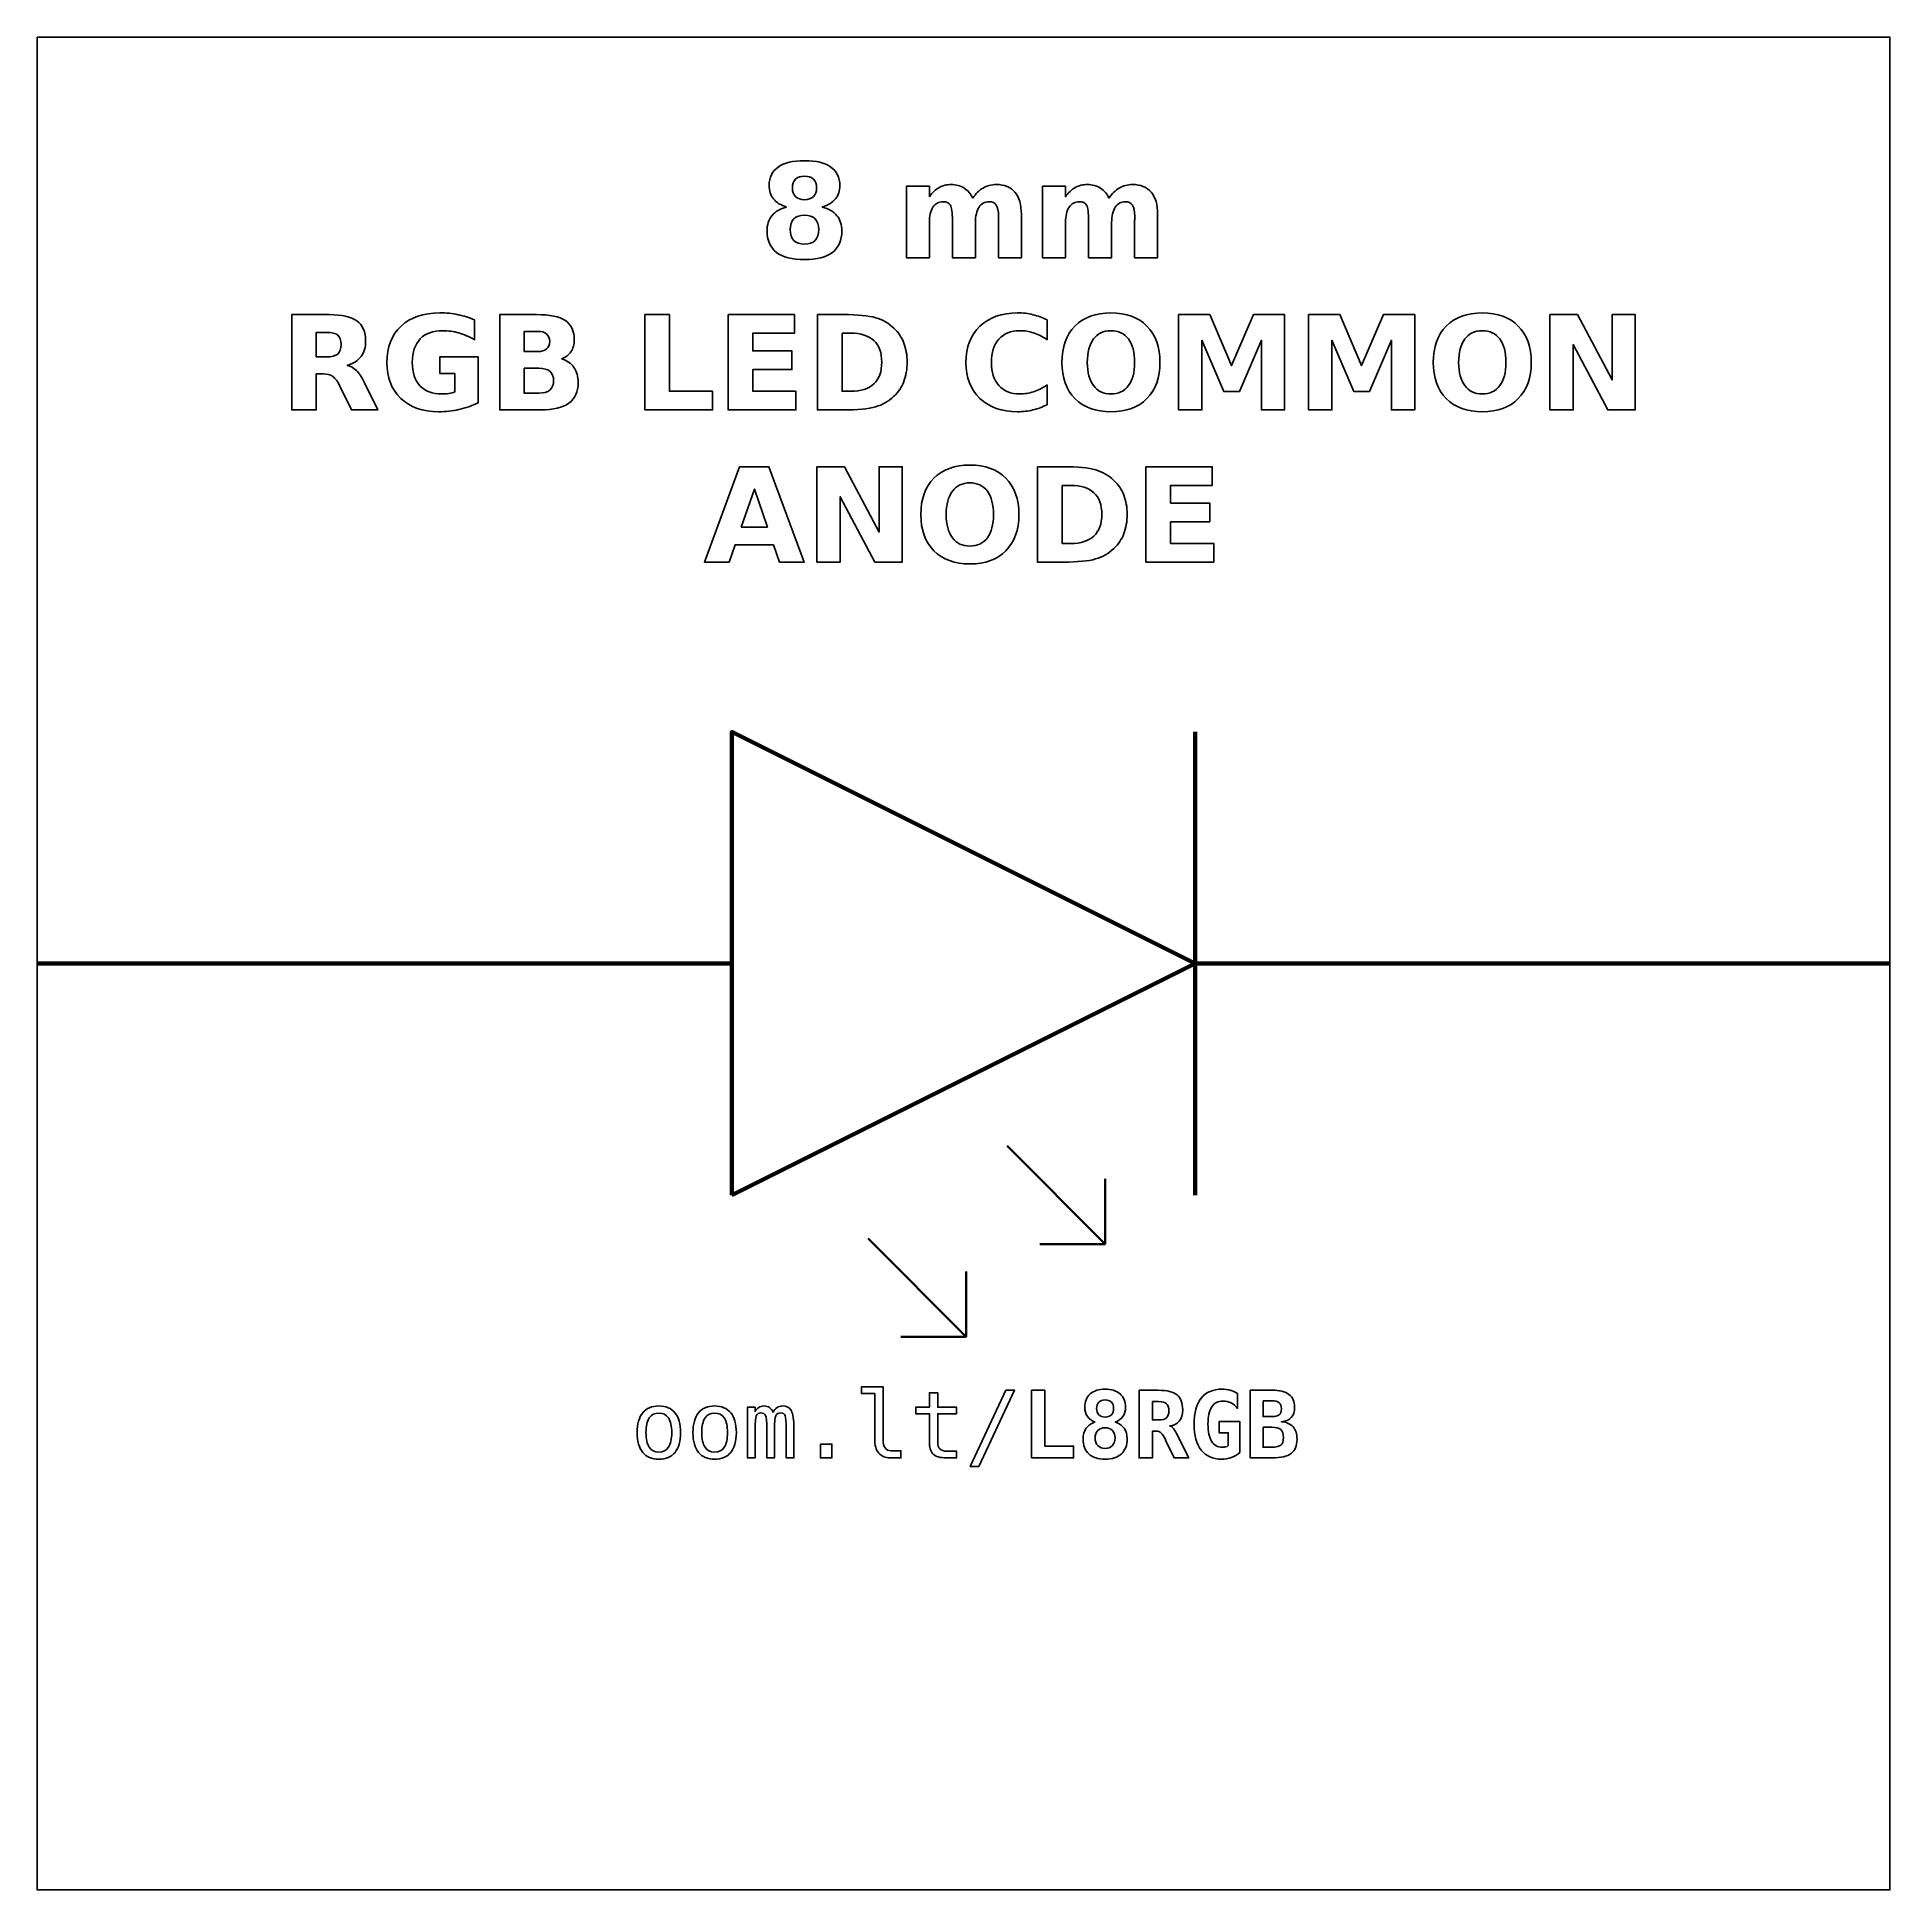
# Model space of a CAD drawing. Header units: centimetres. Extents: x -11.5 to -9.5, y -15.85 to -13.85.
import ezdxf

# ---------------------------------------------------------------- set-up
doc = ezdxf.new("R2010")
doc.units = ezdxf.units.CM
doc.header["$MEASUREMENT"] = 0
doc.layers.add('Layer 1', color=7, linetype='Continuous')

msp = doc.modelspace()

# ---------------------------------------------------------------- linework, layer by layer
at = {"layer": 'Layer 1', "color": 7}
msp.add_open_spline([(-11.5, -13.85), (-11.5, -13.85), (-9.5, -13.85), (-9.5, -13.85), (-9.5, -13.85), (-9.5, -13.85), (-9.5, -15.85), (-9.5, -15.85), (-9.5, -15.85), (-9.5, -15.85), (-11.5, -15.85), (-11.5, -15.85), (-11.5, -15.85), (-11.5, -15.85), (-11.5, -13.85), (-11.5, -13.85)], degree=3, knots=[0, 0, 0, 0, 0.25, 0.25, 0.25, 0.25, 0.5, 0.5, 0.5, 0.5, 0.75, 0.75, 0.75, 0.75, 1, 1, 1, 1], dxfattribs=at)
at = {"layer": 'Layer 1', "color": 250}
for points, knots in [([(-10.69095, -14.03344), (-10.69718, -14.03155), (-10.70189, -14.02866), (-10.70506, -14.02476), (-10.70506, -14.02476), (-10.70824, -14.02085), (-10.70981, -14.01599), (-10.70981, -14.01015), (-10.70981, -14.01015), (-10.70981, -14.00147), (-10.70657, -13.99484), (-10.7001, -13.9903), (-10.7001, -13.9903), (-10.69363, -13.98576), (-10.68411, -13.98348), (-10.67157, -13.98348), (-10.67157, -13.98348), (-10.65913, -13.98348), (-10.64965, -13.98574), (-10.64318, -13.99028), (-10.64318, -13.99028), (-10.63672, -13.9948), (-10.63347, -14.00143), (-10.63347, -14.01015), (-10.63347, -14.01015), (-10.63347, -14.01599), (-10.63507, -14.02085), (-10.63824, -14.02476), (-10.63824, -14.02476), (-10.64144, -14.02866), (-10.64617, -14.03155), (-10.6524, -14.03344), (-10.6524, -14.03344), (-10.64542, -14.03536), (-10.64015, -14.03849), (-10.6366, -14.04284), (-10.6366, -14.04284), (-10.63305, -14.04717), (-10.63126, -14.05265), (-10.63126, -14.05928), (-10.63126, -14.05928), (-10.63126, -14.06947), (-10.63465, -14.07718), (-10.64142, -14.08238), (-10.64142, -14.08238), (-10.64819, -14.0876), (-10.65826, -14.09021), (-10.67157, -14.09021), (-10.67157, -14.09021), (-10.68495, -14.09021), (-10.69504, -14.0876), (-10.70186, -14.08238), (-10.70186, -14.08238), (-10.70868, -14.07718), (-10.71209, -14.06947), (-10.71209, -14.05928), (-10.71209, -14.05928), (-10.71209, -14.05265), (-10.7103, -14.04717), (-10.70675, -14.04284), (-10.70675, -14.04284), (-10.7032, -14.03849), (-10.69793, -14.03536), (-10.69095, -14.03344)], [0, 0, 0, 0, 0.0625, 0.0625, 0.0625, 0.0625, 0.125, 0.125, 0.125, 0.125, 0.1875, 0.1875, 0.1875, 0.1875, 0.25, 0.25, 0.25, 0.25, 0.3125, 0.3125, 0.3125, 0.3125, 0.375, 0.375, 0.375, 0.375, 0.4375, 0.4375, 0.4375, 0.4375, 0.5, 0.5, 0.5, 0.5, 0.5625, 0.5625, 0.5625, 0.5625, 0.625, 0.625, 0.625, 0.625, 0.6875, 0.6875, 0.6875, 0.6875, 0.75, 0.75, 0.75, 0.75, 0.8125, 0.8125, 0.8125, 0.8125, 0.875, 0.875, 0.875, 0.875, 0.9375, 0.9375, 0.9375, 0.9375, 1, 1, 1, 1]), ([(-10.68474, -14.01283), (-10.68474, -14.01693), (-10.68361, -14.02008), (-10.68133, -14.02226), (-10.68133, -14.02226), (-10.67905, -14.02448), (-10.6758, -14.02558), (-10.67157, -14.02558), (-10.67157, -14.02558), (-10.66743, -14.02558), (-10.66423, -14.02448), (-10.662, -14.02226), (-10.662, -14.02226), (-10.65974, -14.02008), (-10.65861, -14.01693), (-10.65861, -14.01283), (-10.65861, -14.01283), (-10.65861, -14.00874), (-10.65974, -14.00561), (-10.662, -14.00343), (-10.662, -14.00343), (-10.66423, -14.00124), (-10.66743, -14.00016), (-10.67157, -14.00016), (-10.67157, -14.00016), (-10.6758, -14.00016), (-10.67905, -14.00126), (-10.68133, -14.00347), (-10.68133, -14.00347), (-10.68361, -14.00566), (-10.68474, -14.00879), (-10.68474, -14.01283)], [0, 0, 0, 0, 0.125, 0.125, 0.125, 0.125, 0.25, 0.25, 0.25, 0.25, 0.375, 0.375, 0.375, 0.375, 0.5, 0.5, 0.5, 0.5, 0.625, 0.625, 0.625, 0.625, 0.75, 0.75, 0.75, 0.75, 0.875, 0.875, 0.875, 0.875, 1, 1, 1, 1]), ([(-10.49001, -14.02386), (-10.48688, -14.01909), (-10.48319, -14.01544), (-10.47888, -14.01295), (-10.47888, -14.01295), (-10.47458, -14.01043), (-10.46988, -14.00919), (-10.46473, -14.00919), (-10.46473, -14.00919), (-10.45586, -14.00919), (-10.44911, -14.01192), (-10.44448, -14.0174), (-10.44448, -14.0174), (-10.43984, -14.02285), (-10.43751, -14.0308), (-10.43751, -14.04122), (-10.43751, -14.04122), (-10.43751, -14.04122), (-10.43751, -14.08821), (-10.43751, -14.08821), (-10.43751, -14.08821), (-10.43751, -14.08821), (-10.46233, -14.08821), (-10.46233, -14.08821), (-10.46233, -14.08821), (-10.46233, -14.08821), (-10.46233, -14.04797), (-10.46233, -14.04797), (-10.46233, -14.04797), (-10.46228, -14.04738), (-10.46226, -14.04677), (-10.46223, -14.04611), (-10.46223, -14.04611), (-10.46221, -14.04548), (-10.46219, -14.04456), (-10.46219, -14.04336), (-10.46219, -14.04336), (-10.46219, -14.0379), (-10.46298, -14.03393), (-10.46461, -14.03148), (-10.46461, -14.03148), (-10.46621, -14.02901), (-10.46879, -14.02779), (-10.47237, -14.02779), (-10.47237, -14.02779), (-10.47707, -14.02779), (-10.48067, -14.02972), (-10.48323, -14.03358), (-10.48323, -14.03358), (-10.48577, -14.03743), (-10.48709, -14.04301), (-10.48719, -14.05032), (-10.48719, -14.05032), (-10.48719, -14.05032), (-10.48719, -14.08821), (-10.48719, -14.08821), (-10.48719, -14.08821), (-10.48719, -14.08821), (-10.512, -14.08821), (-10.512, -14.08821), (-10.512, -14.08821), (-10.512, -14.08821), (-10.512, -14.04797), (-10.512, -14.04797), (-10.512, -14.04797), (-10.512, -14.03943), (-10.51273, -14.03393), (-10.51421, -14.03148), (-10.51421, -14.03148), (-10.51567, -14.02901), (-10.51828, -14.02779), (-10.52204, -14.02779), (-10.52204, -14.02779), (-10.52679, -14.02779), (-10.53044, -14.02974), (-10.533, -14.03362), (-10.533, -14.03362), (-10.53556, -14.0375), (-10.53686, -14.04303), (-10.53686, -14.05025), (-10.53686, -14.05025), (-10.53686, -14.05025), (-10.53686, -14.08821), (-10.53686, -14.08821), (-10.53686, -14.08821), (-10.53686, -14.08821), (-10.56167, -14.08821), (-10.56167, -14.08821), (-10.56167, -14.08821), (-10.56167, -14.08821), (-10.56167, -14.01105), (-10.56167, -14.01105), (-10.56167, -14.01105), (-10.56167, -14.01105), (-10.53686, -14.01105), (-10.53686, -14.01105), (-10.53686, -14.01105), (-10.53686, -14.01105), (-10.53686, -14.02236), (-10.53686, -14.02236), (-10.53686, -14.02236), (-10.53382, -14.01798), (-10.53034, -14.01472), (-10.52641, -14.0125), (-10.52641, -14.0125), (-10.52249, -14.01029), (-10.51816, -14.00919), (-10.51343, -14.00919), (-10.51343, -14.00919), (-10.50812, -14.00919), (-10.50339, -14.01048), (-10.49932, -14.01305), (-10.49932, -14.01305), (-10.49523, -14.01563), (-10.49212, -14.01923), (-10.49001, -14.02386)], [0, 0, 0, 0, 0.0344828, 0.0344828, 0.0344828, 0.0344828, 0.0689655, 0.0689655, 0.0689655, 0.0689655, 0.1034483, 0.1034483, 0.1034483, 0.1034483, 0.137931, 0.137931, 0.137931, 0.137931, 0.1724138, 0.1724138, 0.1724138, 0.1724138, 0.2068966, 0.2068966, 0.2068966, 0.2068966, 0.2413793, 0.2413793, 0.2413793, 0.2413793, 0.2758621, 0.2758621, 0.2758621, 0.2758621, 0.3103448, 0.3103448, 0.3103448, 0.3103448, 0.3448276, 0.3448276, 0.3448276, 0.3448276, 0.3793103, 0.3793103, 0.3793103, 0.3793103, 0.4137931, 0.4137931, 0.4137931, 0.4137931, 0.4482759, 0.4482759, 0.4482759, 0.4482759, 0.4827586, 0.4827586, 0.4827586, 0.4827586, 0.5172414, 0.5172414, 0.5172414, 0.5172414, 0.5517241, 0.5517241, 0.5517241, 0.5517241, 0.5862069, 0.5862069, 0.5862069, 0.5862069, 0.6206897, 0.6206897, 0.6206897, 0.6206897, 0.6551724, 0.6551724, 0.6551724, 0.6551724, 0.6896552, 0.6896552, 0.6896552, 0.6896552, 0.7241379, 0.7241379, 0.7241379, 0.7241379, 0.7586207, 0.7586207, 0.7586207, 0.7586207, 0.7931034, 0.7931034, 0.7931034, 0.7931034, 0.8275862, 0.8275862, 0.8275862, 0.8275862, 0.862069, 0.862069, 0.862069, 0.862069, 0.8965517, 0.8965517, 0.8965517, 0.8965517, 0.9310345, 0.9310345, 0.9310345, 0.9310345, 0.9655172, 0.9655172, 0.9655172, 0.9655172, 1, 1, 1, 1]), ([(-10.34297, -14.02386), (-10.33984, -14.01909), (-10.33615, -14.01544), (-10.33184, -14.01295), (-10.33184, -14.01295), (-10.32754, -14.01043), (-10.32284, -14.00919), (-10.31769, -14.00919), (-10.31769, -14.00919), (-10.30882, -14.00919), (-10.30207, -14.01192), (-10.29744, -14.0174), (-10.29744, -14.0174), (-10.2928, -14.02285), (-10.29047, -14.0308), (-10.29047, -14.04122), (-10.29047, -14.04122), (-10.29047, -14.04122), (-10.29047, -14.08821), (-10.29047, -14.08821), (-10.29047, -14.08821), (-10.29047, -14.08821), (-10.31529, -14.08821), (-10.31529, -14.08821), (-10.31529, -14.08821), (-10.31529, -14.08821), (-10.31529, -14.04797), (-10.31529, -14.04797), (-10.31529, -14.04797), (-10.31524, -14.04738), (-10.31522, -14.04677), (-10.31519, -14.04611), (-10.31519, -14.04611), (-10.31517, -14.04548), (-10.31515, -14.04456), (-10.31515, -14.04336), (-10.31515, -14.04336), (-10.31515, -14.0379), (-10.31594, -14.03393), (-10.31757, -14.03148), (-10.31757, -14.03148), (-10.31917, -14.02901), (-10.32175, -14.02779), (-10.32533, -14.02779), (-10.32533, -14.02779), (-10.33003, -14.02779), (-10.33363, -14.02972), (-10.33619, -14.03358), (-10.33619, -14.03358), (-10.33873, -14.03743), (-10.34005, -14.04301), (-10.34015, -14.05032), (-10.34015, -14.05032), (-10.34015, -14.05032), (-10.34015, -14.08821), (-10.34015, -14.08821), (-10.34015, -14.08821), (-10.34015, -14.08821), (-10.36496, -14.08821), (-10.36496, -14.08821), (-10.36496, -14.08821), (-10.36496, -14.08821), (-10.36496, -14.04797), (-10.36496, -14.04797), (-10.36496, -14.04797), (-10.36496, -14.03943), (-10.36569, -14.03393), (-10.36717, -14.03148), (-10.36717, -14.03148), (-10.36863, -14.02901), (-10.37124, -14.02779), (-10.375, -14.02779), (-10.375, -14.02779), (-10.37975, -14.02779), (-10.3834, -14.02974), (-10.38596, -14.03362), (-10.38596, -14.03362), (-10.38852, -14.0375), (-10.38982, -14.04303), (-10.38982, -14.05025), (-10.38982, -14.05025), (-10.38982, -14.05025), (-10.38982, -14.08821), (-10.38982, -14.08821), (-10.38982, -14.08821), (-10.38982, -14.08821), (-10.41463, -14.08821), (-10.41463, -14.08821), (-10.41463, -14.08821), (-10.41463, -14.08821), (-10.41463, -14.01105), (-10.41463, -14.01105), (-10.41463, -14.01105), (-10.41463, -14.01105), (-10.38982, -14.01105), (-10.38982, -14.01105), (-10.38982, -14.01105), (-10.38982, -14.01105), (-10.38982, -14.02236), (-10.38982, -14.02236), (-10.38982, -14.02236), (-10.38678, -14.01798), (-10.3833, -14.01472), (-10.37937, -14.0125), (-10.37937, -14.0125), (-10.37545, -14.01029), (-10.37112, -14.00919), (-10.36639, -14.00919), (-10.36639, -14.00919), (-10.36108, -14.00919), (-10.35635, -14.01048), (-10.35228, -14.01305), (-10.35228, -14.01305), (-10.34819, -14.01563), (-10.34508, -14.01923), (-10.34297, -14.02386)], [0, 0, 0, 0, 0.0344828, 0.0344828, 0.0344828, 0.0344828, 0.0689655, 0.0689655, 0.0689655, 0.0689655, 0.1034483, 0.1034483, 0.1034483, 0.1034483, 0.137931, 0.137931, 0.137931, 0.137931, 0.1724138, 0.1724138, 0.1724138, 0.1724138, 0.2068966, 0.2068966, 0.2068966, 0.2068966, 0.2413793, 0.2413793, 0.2413793, 0.2413793, 0.2758621, 0.2758621, 0.2758621, 0.2758621, 0.3103448, 0.3103448, 0.3103448, 0.3103448, 0.3448276, 0.3448276, 0.3448276, 0.3448276, 0.3793103, 0.3793103, 0.3793103, 0.3793103, 0.4137931, 0.4137931, 0.4137931, 0.4137931, 0.4482759, 0.4482759, 0.4482759, 0.4482759, 0.4827586, 0.4827586, 0.4827586, 0.4827586, 0.5172414, 0.5172414, 0.5172414, 0.5172414, 0.5517241, 0.5517241, 0.5517241, 0.5517241, 0.5862069, 0.5862069, 0.5862069, 0.5862069, 0.6206897, 0.6206897, 0.6206897, 0.6206897, 0.6551724, 0.6551724, 0.6551724, 0.6551724, 0.6896552, 0.6896552, 0.6896552, 0.6896552, 0.7241379, 0.7241379, 0.7241379, 0.7241379, 0.7586207, 0.7586207, 0.7586207, 0.7586207, 0.7931034, 0.7931034, 0.7931034, 0.7931034, 0.8275862, 0.8275862, 0.8275862, 0.8275862, 0.862069, 0.862069, 0.862069, 0.862069, 0.8965517, 0.8965517, 0.8965517, 0.8965517, 0.9310345, 0.9310345, 0.9310345, 0.9310345, 0.9655172, 0.9655172, 0.9655172, 0.9655172, 1, 1, 1, 1]), ([(-10.67157, -14.04218), (-10.67653, -14.04218), (-10.68037, -14.04355), (-10.68302, -14.04625), (-10.68302, -14.04625), (-10.68568, -14.04896), (-10.68702, -14.05284), (-10.68702, -14.05789), (-10.68702, -14.05789), (-10.68702, -14.06295), (-10.68568, -14.06681), (-10.68302, -14.06951), (-10.68302, -14.06951), (-10.68037, -14.07219), (-10.67653, -14.07353), (-10.67157, -14.07353), (-10.67157, -14.07353), (-10.66665, -14.07353), (-10.66289, -14.07219), (-10.66026, -14.06951), (-10.66026, -14.06951), (-10.65765, -14.06681), (-10.65633, -14.06295), (-10.65633, -14.05789), (-10.65633, -14.05789), (-10.65633, -14.05279), (-10.65765, -14.04891), (-10.66026, -14.04621), (-10.66026, -14.04621), (-10.66289, -14.04353), (-10.66665, -14.04218), (-10.67157, -14.04218)], [0, 0, 0, 0, 0.125, 0.125, 0.125, 0.125, 0.25, 0.25, 0.25, 0.25, 0.375, 0.375, 0.375, 0.375, 0.5, 0.5, 0.5, 0.5, 0.625, 0.625, 0.625, 0.625, 0.75, 0.75, 0.75, 0.75, 0.875, 0.875, 0.875, 0.875, 1, 1, 1, 1]), ([(-11.19859, -14.21354), (-11.19859, -14.21354), (-11.19859, -14.25246), (-11.19859, -14.25246), (-11.19859, -14.25246), (-11.19859, -14.25246), (-11.22512, -14.25246), (-11.22512, -14.25246), (-11.22512, -14.25246), (-11.22512, -14.25246), (-11.22512, -14.14959), (-11.22512, -14.14959), (-11.22512, -14.14959), (-11.22512, -14.14959), (-11.1846, -14.14959), (-11.1846, -14.14959), (-11.1846, -14.14959), (-11.17105, -14.14959), (-11.1611, -14.15187), (-11.1548, -14.15641), (-11.1548, -14.15641), (-11.14848, -14.16095), (-11.14532, -14.16815), (-11.14532, -14.17798), (-11.14532, -14.17798), (-11.14532, -14.18477), (-11.14697, -14.19037), (-11.15024, -14.19472), (-11.15024, -14.19472), (-11.15353, -14.1991), (-11.15849, -14.20232), (-11.1651, -14.20437), (-11.1651, -14.20437), (-11.16148, -14.20521), (-11.15821, -14.20707), (-11.15534, -14.20999), (-11.15534, -14.20999), (-11.15247, -14.2129), (-11.14958, -14.21732), (-11.14664, -14.22325), (-11.14664, -14.22325), (-11.14664, -14.22325), (-11.13222, -14.25246), (-11.13222, -14.25246), (-11.13222, -14.25246), (-11.13222, -14.25246), (-11.16049, -14.25246), (-11.16049, -14.25246), (-11.16049, -14.25246), (-11.16049, -14.25246), (-11.17303, -14.2269), (-11.17303, -14.2269), (-11.17303, -14.2269), (-11.17554, -14.22177), (-11.17811, -14.21824), (-11.18072, -14.21636), (-11.18072, -14.21636), (-11.18331, -14.21448), (-11.18676, -14.21354), (-11.19109, -14.21354), (-11.19109, -14.21354), (-11.19109, -14.21354), (-11.19859, -14.21354), (-11.19859, -14.21354)], [0, 0, 0, 0, 0.0625, 0.0625, 0.0625, 0.0625, 0.125, 0.125, 0.125, 0.125, 0.1875, 0.1875, 0.1875, 0.1875, 0.25, 0.25, 0.25, 0.25, 0.3125, 0.3125, 0.3125, 0.3125, 0.375, 0.375, 0.375, 0.375, 0.4375, 0.4375, 0.4375, 0.4375, 0.5, 0.5, 0.5, 0.5, 0.5625, 0.5625, 0.5625, 0.5625, 0.625, 0.625, 0.625, 0.625, 0.6875, 0.6875, 0.6875, 0.6875, 0.75, 0.75, 0.75, 0.75, 0.8125, 0.8125, 0.8125, 0.8125, 0.875, 0.875, 0.875, 0.875, 0.9375, 0.9375, 0.9375, 0.9375, 1, 1, 1, 1]), ([(-11.024, -14.24482), (-11.03061, -14.24804), (-11.03747, -14.25044), (-11.0446, -14.25206), (-11.0446, -14.25206), (-11.05173, -14.25366), (-11.05906, -14.25446), (-11.06666, -14.25446), (-11.06666, -14.25446), (-11.08378, -14.25446), (-11.09735, -14.24966), (-11.10737, -14.24009), (-11.10737, -14.24009), (-11.11739, -14.23052), (-11.1224, -14.21754), (-11.1224, -14.20112), (-11.1224, -14.20112), (-11.1224, -14.18454), (-11.11729, -14.17151), (-11.10711, -14.16198), (-11.10711, -14.16198), (-11.0969, -14.15248), (-11.08293, -14.14773), (-11.0652, -14.14773), (-11.0652, -14.14773), (-11.05836, -14.14773), (-11.0518, -14.14837), (-11.04552, -14.14966), (-11.04552, -14.14966), (-11.03926, -14.15095), (-11.03333, -14.15286), (-11.02778, -14.15538), (-11.02778, -14.15538), (-11.02778, -14.15538), (-11.02778, -14.17666), (-11.02778, -14.17666), (-11.02778, -14.17666), (-11.03352, -14.17339), (-11.03924, -14.17097), (-11.04491, -14.16937), (-11.04491, -14.16937), (-11.05057, -14.16775), (-11.05626, -14.16695), (-11.06196, -14.16695), (-11.06196, -14.16695), (-11.07254, -14.16695), (-11.08068, -14.16991), (-11.08639, -14.17581), (-11.08639, -14.17581), (-11.09211, -14.18172), (-11.09498, -14.19016), (-11.09498, -14.20112), (-11.09498, -14.20112), (-11.09498, -14.21201), (-11.09222, -14.22043), (-11.0867, -14.22635), (-11.0867, -14.22635), (-11.08119, -14.23228), (-11.07336, -14.23524), (-11.0632, -14.23524), (-11.0632, -14.23524), (-11.06045, -14.23524), (-11.05789, -14.23508), (-11.05551, -14.23473), (-11.05551, -14.23473), (-11.05314, -14.23437), (-11.05102, -14.23383), (-11.04914, -14.2331), (-11.04914, -14.2331), (-11.04914, -14.2331), (-11.04914, -14.21311), (-11.04914, -14.21311), (-11.04914, -14.21311), (-11.04914, -14.21311), (-11.06532, -14.21311), (-11.06532, -14.21311), (-11.06532, -14.21311), (-11.06532, -14.21311), (-11.06532, -14.19533), (-11.06532, -14.19533), (-11.06532, -14.19533), (-11.06532, -14.19533), (-11.024, -14.19533), (-11.024, -14.19533), (-11.024, -14.19533), (-11.024, -14.19533), (-11.024, -14.24482), (-11.024, -14.24482)], [0, 0, 0, 0, 0.0454545, 0.0454545, 0.0454545, 0.0454545, 0.0909091, 0.0909091, 0.0909091, 0.0909091, 0.1363636, 0.1363636, 0.1363636, 0.1363636, 0.1818182, 0.1818182, 0.1818182, 0.1818182, 0.2272727, 0.2272727, 0.2272727, 0.2272727, 0.2727273, 0.2727273, 0.2727273, 0.2727273, 0.3181818, 0.3181818, 0.3181818, 0.3181818, 0.3636364, 0.3636364, 0.3636364, 0.3636364, 0.4090909, 0.4090909, 0.4090909, 0.4090909, 0.4545455, 0.4545455, 0.4545455, 0.4545455, 0.5, 0.5, 0.5, 0.5, 0.5454545, 0.5454545, 0.5454545, 0.5454545, 0.5909091, 0.5909091, 0.5909091, 0.5909091, 0.6363636, 0.6363636, 0.6363636, 0.6363636, 0.6818182, 0.6818182, 0.6818182, 0.6818182, 0.7272727, 0.7272727, 0.7272727, 0.7272727, 0.7727273, 0.7727273, 0.7727273, 0.7727273, 0.8181818, 0.8181818, 0.8181818, 0.8181818, 0.8636364, 0.8636364, 0.8636364, 0.8636364, 0.9090909, 0.9090909, 0.9090909, 0.9090909, 0.9545455, 0.9545455, 0.9545455, 0.9545455, 1, 1, 1, 1]), ([(-10.93387, -14.1974), (-10.92818, -14.19905), (-10.92376, -14.20211), (-10.92063, -14.20658), (-10.92063, -14.20658), (-10.9175, -14.21102), (-10.91595, -14.2165), (-10.91595, -14.22297), (-10.91595, -14.22297), (-10.91595, -14.23289), (-10.91932, -14.24028), (-10.92602, -14.24515), (-10.92602, -14.24515), (-10.93272, -14.25001), (-10.94293, -14.25246), (-10.95662, -14.25246), (-10.95662, -14.25246), (-10.95662, -14.25246), (-11.00064, -14.25246), (-11.00064, -14.25246), (-11.00064, -14.25246), (-11.00064, -14.25246), (-11.00064, -14.14959), (-11.00064, -14.14959), (-11.00064, -14.14959), (-11.00064, -14.14959), (-10.96082, -14.14959), (-10.96082, -14.14959), (-10.96082, -14.14959), (-10.94653, -14.14959), (-10.93618, -14.15175), (-10.92978, -14.15606), (-10.92978, -14.15606), (-10.92336, -14.16039), (-10.92016, -14.1673), (-10.92016, -14.1768), (-10.92016, -14.1768), (-10.92016, -14.18181), (-10.92134, -14.18607), (-10.92367, -14.1896), (-10.92367, -14.1896), (-10.92602, -14.1931), (-10.9294, -14.19571), (-10.93387, -14.1974)], [0, 0, 0, 0, 0.0909091, 0.0909091, 0.0909091, 0.0909091, 0.1818182, 0.1818182, 0.1818182, 0.1818182, 0.2727273, 0.2727273, 0.2727273, 0.2727273, 0.3636364, 0.3636364, 0.3636364, 0.3636364, 0.4545455, 0.4545455, 0.4545455, 0.4545455, 0.5454545, 0.5454545, 0.5454545, 0.5454545, 0.6363636, 0.6363636, 0.6363636, 0.6363636, 0.7272727, 0.7272727, 0.7272727, 0.7272727, 0.8181818, 0.8181818, 0.8181818, 0.8181818, 0.9090909, 0.9090909, 0.9090909, 0.9090909, 1, 1, 1, 1]), ([(-10.84396, -14.14959), (-10.84396, -14.14959), (-10.81743, -14.14959), (-10.81743, -14.14959), (-10.81743, -14.14959), (-10.81743, -14.14959), (-10.81743, -14.2324), (-10.81743, -14.2324), (-10.81743, -14.2324), (-10.81743, -14.2324), (-10.77087, -14.2324), (-10.77087, -14.2324), (-10.77087, -14.2324), (-10.77087, -14.2324), (-10.77087, -14.25246), (-10.77087, -14.25246), (-10.77087, -14.25246), (-10.77087, -14.25246), (-10.84396, -14.25246), (-10.84396, -14.25246), (-10.84396, -14.25246), (-10.84396, -14.25246), (-10.84396, -14.14959), (-10.84396, -14.14959)], [0, 0, 0, 0, 0.1666667, 0.1666667, 0.1666667, 0.1666667, 0.3333333, 0.3333333, 0.3333333, 0.3333333, 0.5, 0.5, 0.5, 0.5, 0.6666667, 0.6666667, 0.6666667, 0.6666667, 0.8333333, 0.8333333, 0.8333333, 0.8333333, 1, 1, 1, 1]), ([(-10.75405, -14.14959), (-10.75405, -14.14959), (-10.68246, -14.14959), (-10.68246, -14.14959), (-10.68246, -14.14959), (-10.68246, -14.14959), (-10.68246, -14.16965), (-10.68246, -14.16965), (-10.68246, -14.16965), (-10.68246, -14.16965), (-10.72752, -14.16965), (-10.72752, -14.16965), (-10.72752, -14.16965), (-10.72752, -14.16965), (-10.72752, -14.1888), (-10.72752, -14.1888), (-10.72752, -14.1888), (-10.72752, -14.1888), (-10.68517, -14.1888), (-10.68517, -14.1888), (-10.68517, -14.1888), (-10.68517, -14.1888), (-10.68517, -14.20886), (-10.68517, -14.20886), (-10.68517, -14.20886), (-10.68517, -14.20886), (-10.72752, -14.20886), (-10.72752, -14.20886), (-10.72752, -14.20886), (-10.72752, -14.20886), (-10.72752, -14.2324), (-10.72752, -14.2324), (-10.72752, -14.2324), (-10.72752, -14.2324), (-10.68096, -14.2324), (-10.68096, -14.2324), (-10.68096, -14.2324), (-10.68096, -14.2324), (-10.68096, -14.25246), (-10.68096, -14.25246), (-10.68096, -14.25246), (-10.68096, -14.25246), (-10.75405, -14.25246), (-10.75405, -14.25246), (-10.75405, -14.25246), (-10.75405, -14.25246), (-10.75405, -14.14959), (-10.75405, -14.14959)], [0, 0, 0, 0, 0.0833333, 0.0833333, 0.0833333, 0.0833333, 0.1666667, 0.1666667, 0.1666667, 0.1666667, 0.25, 0.25, 0.25, 0.25, 0.3333333, 0.3333333, 0.3333333, 0.3333333, 0.4166667, 0.4166667, 0.4166667, 0.4166667, 0.5, 0.5, 0.5, 0.5, 0.5833333, 0.5833333, 0.5833333, 0.5833333, 0.6666667, 0.6666667, 0.6666667, 0.6666667, 0.75, 0.75, 0.75, 0.75, 0.8333333, 0.8333333, 0.8333333, 0.8333333, 0.9166667, 0.9166667, 0.9166667, 0.9166667, 1, 1, 1, 1]), ([(-10.65765, -14.14959), (-10.65765, -14.14959), (-10.62966, -14.14959), (-10.62966, -14.14959), (-10.62966, -14.14959), (-10.61405, -14.14959), (-10.60243, -14.1507), (-10.59479, -14.15293), (-10.59479, -14.15293), (-10.58714, -14.15516), (-10.58058, -14.15893), (-10.5751, -14.16427), (-10.5751, -14.16427), (-10.57028, -14.1689), (-10.56671, -14.17426), (-10.56435, -14.18033), (-10.56435, -14.18033), (-10.56203, -14.18637), (-10.56085, -14.19324), (-10.56085, -14.20093), (-10.56085, -14.20093), (-10.56085, -14.20869), (-10.56203, -14.21561), (-10.56435, -14.2217), (-10.56435, -14.2217), (-10.56671, -14.22779), (-10.57028, -14.23315), (-10.5751, -14.23778), (-10.5751, -14.23778), (-10.58063, -14.24312), (-10.58724, -14.24689), (-10.59495, -14.24912), (-10.59495, -14.24912), (-10.60267, -14.25135), (-10.61424, -14.25246), (-10.62966, -14.25246), (-10.62966, -14.25246), (-10.62966, -14.25246), (-10.65765, -14.25246), (-10.65765, -14.25246), (-10.65765, -14.25246), (-10.65765, -14.25246), (-10.65765, -14.14959), (-10.65765, -14.14959)], [0, 0, 0, 0, 0.0909091, 0.0909091, 0.0909091, 0.0909091, 0.1818182, 0.1818182, 0.1818182, 0.1818182, 0.2727273, 0.2727273, 0.2727273, 0.2727273, 0.3636364, 0.3636364, 0.3636364, 0.3636364, 0.4545455, 0.4545455, 0.4545455, 0.4545455, 0.5454545, 0.5454545, 0.5454545, 0.5454545, 0.6363636, 0.6363636, 0.6363636, 0.6363636, 0.7272727, 0.7272727, 0.7272727, 0.7272727, 0.8181818, 0.8181818, 0.8181818, 0.8181818, 0.9090909, 0.9090909, 0.9090909, 0.9090909, 1, 1, 1, 1]), ([(-10.40982, -14.24682), (-10.41468, -14.24933), (-10.41976, -14.25124), (-10.42506, -14.25253), (-10.42506, -14.25253), (-10.43032, -14.25382), (-10.43585, -14.25446), (-10.44159, -14.25446), (-10.44159, -14.25446), (-10.45871, -14.25446), (-10.47228, -14.24966), (-10.4823, -14.24009), (-10.4823, -14.24009), (-10.49232, -14.23052), (-10.49733, -14.21754), (-10.49733, -14.20112), (-10.49733, -14.20112), (-10.49733, -14.18468), (-10.49232, -14.17167), (-10.4823, -14.1621), (-10.4823, -14.1621), (-10.47228, -14.15253), (-10.45871, -14.14773), (-10.44159, -14.14773), (-10.44159, -14.14773), (-10.43585, -14.14773), (-10.43032, -14.14837), (-10.42506, -14.14966), (-10.42506, -14.14966), (-10.41976, -14.15095), (-10.41468, -14.15286), (-10.40982, -14.15538), (-10.40982, -14.15538), (-10.40982, -14.15538), (-10.40982, -14.17666), (-10.40982, -14.17666), (-10.40982, -14.17666), (-10.41473, -14.1733), (-10.41958, -14.17085), (-10.42435, -14.1693), (-10.42435, -14.1693), (-10.42912, -14.16772), (-10.43416, -14.16695), (-10.43945, -14.16695), (-10.43945, -14.16695), (-10.4489, -14.16695), (-10.45636, -14.16998), (-10.46177, -14.17605), (-10.46177, -14.17605), (-10.4672, -14.18212), (-10.46991, -14.19047), (-10.46991, -14.20112), (-10.46991, -14.20112), (-10.46991, -14.21175), (-10.4672, -14.22008), (-10.46177, -14.22614), (-10.46177, -14.22614), (-10.45636, -14.23221), (-10.4489, -14.23524), (-10.43945, -14.23524), (-10.43945, -14.23524), (-10.43416, -14.23524), (-10.42912, -14.23447), (-10.42435, -14.23289), (-10.42435, -14.23289), (-10.41958, -14.23134), (-10.41473, -14.22889), (-10.40982, -14.22553), (-10.40982, -14.22553), (-10.40982, -14.22553), (-10.40982, -14.24682), (-10.40982, -14.24682)], [0, 0, 0, 0, 0.0555556, 0.0555556, 0.0555556, 0.0555556, 0.1111111, 0.1111111, 0.1111111, 0.1111111, 0.1666667, 0.1666667, 0.1666667, 0.1666667, 0.2222222, 0.2222222, 0.2222222, 0.2222222, 0.2777778, 0.2777778, 0.2777778, 0.2777778, 0.3333333, 0.3333333, 0.3333333, 0.3333333, 0.3888889, 0.3888889, 0.3888889, 0.3888889, 0.4444444, 0.4444444, 0.4444444, 0.4444444, 0.5, 0.5, 0.5, 0.5, 0.5555556, 0.5555556, 0.5555556, 0.5555556, 0.6111111, 0.6111111, 0.6111111, 0.6111111, 0.6666667, 0.6666667, 0.6666667, 0.6666667, 0.7222222, 0.7222222, 0.7222222, 0.7222222, 0.7777778, 0.7777778, 0.7777778, 0.7777778, 0.8333333, 0.8333333, 0.8333333, 0.8333333, 0.8888889, 0.8888889, 0.8888889, 0.8888889, 0.9444444, 0.9444444, 0.9444444, 0.9444444, 1, 1, 1, 1]), ([(-10.34086, -14.14773), (-10.32433, -14.14773), (-10.31137, -14.15246), (-10.30201, -14.16194), (-10.30201, -14.16194), (-10.29263, -14.17139), (-10.28795, -14.18444), (-10.28795, -14.20112), (-10.28795, -14.20112), (-10.28795, -14.21775), (-10.29263, -14.2308), (-10.30201, -14.24025), (-10.30201, -14.24025), (-10.31137, -14.24973), (-10.32433, -14.25446), (-10.34086, -14.25446), (-10.34086, -14.25446), (-10.35735, -14.25446), (-10.37028, -14.24973), (-10.37969, -14.24025), (-10.37969, -14.24025), (-10.38907, -14.2308), (-10.39378, -14.21775), (-10.39378, -14.20112), (-10.39378, -14.20112), (-10.39378, -14.18444), (-10.38907, -14.17139), (-10.37969, -14.16194), (-10.37969, -14.16194), (-10.37028, -14.15246), (-10.35735, -14.14773), (-10.34086, -14.14773)], [0, 0, 0, 0, 0.125, 0.125, 0.125, 0.125, 0.25, 0.25, 0.25, 0.25, 0.375, 0.375, 0.375, 0.375, 0.5, 0.5, 0.5, 0.5, 0.625, 0.625, 0.625, 0.625, 0.75, 0.75, 0.75, 0.75, 0.875, 0.875, 0.875, 0.875, 1, 1, 1, 1]), ([(-10.26788, -14.14959), (-10.26788, -14.14959), (-10.23413, -14.14959), (-10.23413, -14.14959), (-10.23413, -14.14959), (-10.23413, -14.14959), (-10.21068, -14.20465), (-10.21068, -14.20465), (-10.21068, -14.20465), (-10.21068, -14.20465), (-10.18712, -14.14959), (-10.18712, -14.14959), (-10.18712, -14.14959), (-10.18712, -14.14959), (-10.15344, -14.14959), (-10.15344, -14.14959), (-10.15344, -14.14959), (-10.15344, -14.14959), (-10.15344, -14.25246), (-10.15344, -14.25246), (-10.15344, -14.25246), (-10.15344, -14.25246), (-10.17851, -14.25246), (-10.17851, -14.25246), (-10.17851, -14.25246), (-10.17851, -14.25246), (-10.17851, -14.17722), (-10.17851, -14.17722), (-10.17851, -14.17722), (-10.17851, -14.17722), (-10.20222, -14.23268), (-10.20222, -14.23268), (-10.20222, -14.23268), (-10.20222, -14.23268), (-10.21903, -14.23268), (-10.21903, -14.23268), (-10.21903, -14.23268), (-10.21903, -14.23268), (-10.24274, -14.17722), (-10.24274, -14.17722), (-10.24274, -14.17722), (-10.24274, -14.17722), (-10.24274, -14.25246), (-10.24274, -14.25246), (-10.24274, -14.25246), (-10.24274, -14.25246), (-10.26788, -14.25246), (-10.26788, -14.25246), (-10.26788, -14.25246), (-10.26788, -14.25246), (-10.26788, -14.14959), (-10.26788, -14.14959)], [0, 0, 0, 0, 0.0769231, 0.0769231, 0.0769231, 0.0769231, 0.1538462, 0.1538462, 0.1538462, 0.1538462, 0.2307692, 0.2307692, 0.2307692, 0.2307692, 0.3076923, 0.3076923, 0.3076923, 0.3076923, 0.3846154, 0.3846154, 0.3846154, 0.3846154, 0.4615385, 0.4615385, 0.4615385, 0.4615385, 0.5384615, 0.5384615, 0.5384615, 0.5384615, 0.6153846, 0.6153846, 0.6153846, 0.6153846, 0.6923077, 0.6923077, 0.6923077, 0.6923077, 0.7692308, 0.7692308, 0.7692308, 0.7692308, 0.8461538, 0.8461538, 0.8461538, 0.8461538, 0.9230769, 0.9230769, 0.9230769, 0.9230769, 1, 1, 1, 1]), ([(-10.12745, -14.14959), (-10.12745, -14.14959), (-10.0937, -14.14959), (-10.0937, -14.14959), (-10.0937, -14.14959), (-10.0937, -14.14959), (-10.07025, -14.20465), (-10.07025, -14.20465), (-10.07025, -14.20465), (-10.07025, -14.20465), (-10.04669, -14.14959), (-10.04669, -14.14959), (-10.04669, -14.14959), (-10.04669, -14.14959), (-10.01301, -14.14959), (-10.01301, -14.14959), (-10.01301, -14.14959), (-10.01301, -14.14959), (-10.01301, -14.25246), (-10.01301, -14.25246), (-10.01301, -14.25246), (-10.01301, -14.25246), (-10.03808, -14.25246), (-10.03808, -14.25246), (-10.03808, -14.25246), (-10.03808, -14.25246), (-10.03808, -14.17722), (-10.03808, -14.17722), (-10.03808, -14.17722), (-10.03808, -14.17722), (-10.06179, -14.23268), (-10.06179, -14.23268), (-10.06179, -14.23268), (-10.06179, -14.23268), (-10.0786, -14.23268), (-10.0786, -14.23268), (-10.0786, -14.23268), (-10.0786, -14.23268), (-10.10231, -14.17722), (-10.10231, -14.17722), (-10.10231, -14.17722), (-10.10231, -14.17722), (-10.10231, -14.25246), (-10.10231, -14.25246), (-10.10231, -14.25246), (-10.10231, -14.25246), (-10.12745, -14.25246), (-10.12745, -14.25246), (-10.12745, -14.25246), (-10.12745, -14.25246), (-10.12745, -14.14959), (-10.12745, -14.14959)], [0, 0, 0, 0, 0.0769231, 0.0769231, 0.0769231, 0.0769231, 0.1538462, 0.1538462, 0.1538462, 0.1538462, 0.2307692, 0.2307692, 0.2307692, 0.2307692, 0.3076923, 0.3076923, 0.3076923, 0.3076923, 0.3846154, 0.3846154, 0.3846154, 0.3846154, 0.4615385, 0.4615385, 0.4615385, 0.4615385, 0.5384615, 0.5384615, 0.5384615, 0.5384615, 0.6153846, 0.6153846, 0.6153846, 0.6153846, 0.6923077, 0.6923077, 0.6923077, 0.6923077, 0.7692308, 0.7692308, 0.7692308, 0.7692308, 0.8461538, 0.8461538, 0.8461538, 0.8461538, 0.9230769, 0.9230769, 0.9230769, 0.9230769, 1, 1, 1, 1]), ([(-9.94003, -14.14773), (-9.9235, -14.14773), (-9.91054, -14.15246), (-9.90118, -14.16194), (-9.90118, -14.16194), (-9.8918, -14.17139), (-9.88712, -14.18444), (-9.88712, -14.20112), (-9.88712, -14.20112), (-9.88712, -14.21775), (-9.8918, -14.2308), (-9.90118, -14.24025), (-9.90118, -14.24025), (-9.91054, -14.24973), (-9.9235, -14.25446), (-9.94003, -14.25446), (-9.94003, -14.25446), (-9.95652, -14.25446), (-9.96945, -14.24973), (-9.97886, -14.24025), (-9.97886, -14.24025), (-9.98824, -14.2308), (-9.99295, -14.21775), (-9.99295, -14.20112), (-9.99295, -14.20112), (-9.99295, -14.18444), (-9.98824, -14.17139), (-9.97886, -14.16194), (-9.97886, -14.16194), (-9.96945, -14.15246), (-9.95652, -14.14773), (-9.94003, -14.14773)], [0, 0, 0, 0, 0.125, 0.125, 0.125, 0.125, 0.25, 0.25, 0.25, 0.25, 0.375, 0.375, 0.375, 0.375, 0.5, 0.5, 0.5, 0.5, 0.625, 0.625, 0.625, 0.625, 0.75, 0.75, 0.75, 0.75, 0.875, 0.875, 0.875, 0.875, 1, 1, 1, 1]), ([(-9.86705, -14.14959), (-9.86705, -14.14959), (-9.83742, -14.14959), (-9.83742, -14.14959), (-9.83742, -14.14959), (-9.83742, -14.14959), (-9.8, -14.22015), (-9.8, -14.22015), (-9.8, -14.22015), (-9.8, -14.22015), (-9.8, -14.14959), (-9.8, -14.14959), (-9.8, -14.14959), (-9.8, -14.14959), (-9.77486, -14.14959), (-9.77486, -14.14959), (-9.77486, -14.14959), (-9.77486, -14.14959), (-9.77486, -14.25246), (-9.77486, -14.25246), (-9.77486, -14.25246), (-9.77486, -14.25246), (-9.80449, -14.25246), (-9.80449, -14.25246), (-9.80449, -14.25246), (-9.80449, -14.25246), (-9.84191, -14.1819), (-9.84191, -14.1819), (-9.84191, -14.1819), (-9.84191, -14.1819), (-9.84191, -14.25246), (-9.84191, -14.25246), (-9.84191, -14.25246), (-9.84191, -14.25246), (-9.86705, -14.25246), (-9.86705, -14.25246), (-9.86705, -14.25246), (-9.86705, -14.25246), (-9.86705, -14.14959), (-9.86705, -14.14959)], [0, 0, 0, 0, 0.1, 0.1, 0.1, 0.1, 0.2, 0.2, 0.2, 0.2, 0.3, 0.3, 0.3, 0.3, 0.4, 0.4, 0.4, 0.4, 0.5, 0.5, 0.5, 0.5, 0.6, 0.6, 0.6, 0.6, 0.7, 0.7, 0.7, 0.7, 0.8, 0.8, 0.8, 0.8, 0.9, 0.9, 0.9, 0.9, 1, 1, 1, 1]), ([(-11.18742, -14.19522), (-11.18187, -14.19522), (-11.17787, -14.19418), (-11.17547, -14.19211), (-11.17547, -14.19211), (-11.17305, -14.19004), (-11.17185, -14.18663), (-11.17185, -14.1819), (-11.17185, -14.1819), (-11.17185, -14.17722), (-11.17305, -14.17386), (-11.17547, -14.17184), (-11.17547, -14.17184), (-11.17787, -14.16982), (-11.18187, -14.16881), (-11.18742, -14.16881), (-11.18742, -14.16881), (-11.18742, -14.16881), (-11.19859, -14.16881), (-11.19859, -14.16881), (-11.19859, -14.16881), (-11.19859, -14.16881), (-11.19859, -14.19522), (-11.19859, -14.19522), (-11.19859, -14.19522), (-11.19859, -14.19522), (-11.18742, -14.19522), (-11.18742, -14.19522)], [0, 0, 0, 0, 0.1428571, 0.1428571, 0.1428571, 0.1428571, 0.2857143, 0.2857143, 0.2857143, 0.2857143, 0.4285714, 0.4285714, 0.4285714, 0.4285714, 0.5714286, 0.5714286, 0.5714286, 0.5714286, 0.7142857, 0.7142857, 0.7142857, 0.7142857, 0.8571429, 0.8571429, 0.8571429, 0.8571429, 1, 1, 1, 1]), ([(-10.95944, -14.18941), (-10.95525, -14.18941), (-10.95208, -14.18849), (-10.94994, -14.18666), (-10.94994, -14.18666), (-10.94777, -14.18482), (-10.94669, -14.18212), (-10.94669, -14.17852), (-10.94669, -14.17852), (-10.94669, -14.17499), (-10.94777, -14.17231), (-10.94994, -14.17045), (-10.94994, -14.17045), (-10.95208, -14.16859), (-10.95525, -14.16765), (-10.95944, -14.16765), (-10.95944, -14.16765), (-10.95944, -14.16765), (-10.97411, -14.16765), (-10.97411, -14.16765), (-10.97411, -14.16765), (-10.97411, -14.16765), (-10.97411, -14.18941), (-10.97411, -14.18941), (-10.97411, -14.18941), (-10.97411, -14.18941), (-10.95944, -14.18941), (-10.95944, -14.18941)], [0, 0, 0, 0, 0.1428571, 0.1428571, 0.1428571, 0.1428571, 0.2857143, 0.2857143, 0.2857143, 0.2857143, 0.4285714, 0.4285714, 0.4285714, 0.4285714, 0.5714286, 0.5714286, 0.5714286, 0.5714286, 0.7142857, 0.7142857, 0.7142857, 0.7142857, 0.8571429, 0.8571429, 0.8571429, 0.8571429, 1, 1, 1, 1]), ([(-10.63112, -14.16965), (-10.63112, -14.16965), (-10.63112, -14.2324), (-10.63112, -14.2324), (-10.63112, -14.2324), (-10.63112, -14.2324), (-10.62162, -14.2324), (-10.62162, -14.2324), (-10.62162, -14.2324), (-10.61078, -14.2324), (-10.6025, -14.22972), (-10.59679, -14.22433), (-10.59679, -14.22433), (-10.59107, -14.21897), (-10.5882, -14.21116), (-10.5882, -14.20093), (-10.5882, -14.20093), (-10.5882, -14.19072), (-10.59105, -14.18296), (-10.59674, -14.17765), (-10.59674, -14.17765), (-10.60243, -14.17231), (-10.61073, -14.16965), (-10.62162, -14.16965), (-10.62162, -14.16965), (-10.62162, -14.16965), (-10.63112, -14.16965), (-10.63112, -14.16965)], [0, 0, 0, 0, 0.1428571, 0.1428571, 0.1428571, 0.1428571, 0.2857143, 0.2857143, 0.2857143, 0.2857143, 0.4285714, 0.4285714, 0.4285714, 0.4285714, 0.5714286, 0.5714286, 0.5714286, 0.5714286, 0.7142857, 0.7142857, 0.7142857, 0.7142857, 0.8571429, 0.8571429, 0.8571429, 0.8571429, 1, 1, 1, 1]), ([(-10.34086, -14.16695), (-10.34895, -14.16695), (-10.35521, -14.16993), (-10.35968, -14.17591), (-10.35968, -14.17591), (-10.36412, -14.18188), (-10.36636, -14.19028), (-10.36636, -14.20112), (-10.36636, -14.20112), (-10.36636, -14.21194), (-10.36412, -14.22031), (-10.35968, -14.22628), (-10.35968, -14.22628), (-10.35521, -14.23226), (-10.34895, -14.23524), (-10.34086, -14.23524), (-10.34086, -14.23524), (-10.33272, -14.23524), (-10.32645, -14.23226), (-10.32198, -14.22628), (-10.32198, -14.22628), (-10.31753, -14.22031), (-10.3153, -14.21194), (-10.3153, -14.20112), (-10.3153, -14.20112), (-10.3153, -14.19028), (-10.31753, -14.18188), (-10.32198, -14.17591), (-10.32198, -14.17591), (-10.32645, -14.16993), (-10.33272, -14.16695), (-10.34086, -14.16695)], [0, 0, 0, 0, 0.125, 0.125, 0.125, 0.125, 0.25, 0.25, 0.25, 0.25, 0.375, 0.375, 0.375, 0.375, 0.5, 0.5, 0.5, 0.5, 0.625, 0.625, 0.625, 0.625, 0.75, 0.75, 0.75, 0.75, 0.875, 0.875, 0.875, 0.875, 1, 1, 1, 1]), ([(-9.94003, -14.16695), (-9.94812, -14.16695), (-9.95438, -14.16993), (-9.95885, -14.17591), (-9.95885, -14.17591), (-9.96329, -14.18188), (-9.96553, -14.19028), (-9.96553, -14.20112), (-9.96553, -14.20112), (-9.96553, -14.21194), (-9.96329, -14.22031), (-9.95885, -14.22628), (-9.95885, -14.22628), (-9.95438, -14.23226), (-9.94812, -14.23524), (-9.94003, -14.23524), (-9.94003, -14.23524), (-9.93189, -14.23524), (-9.92562, -14.23226), (-9.92115, -14.22628), (-9.92115, -14.22628), (-9.9167, -14.22031), (-9.91447, -14.21194), (-9.91447, -14.20112), (-9.91447, -14.20112), (-9.91447, -14.19028), (-9.9167, -14.18188), (-9.92115, -14.17591), (-9.92115, -14.17591), (-9.92562, -14.16993), (-9.93189, -14.16695), (-9.94003, -14.16695)], [0, 0, 0, 0, 0.125, 0.125, 0.125, 0.125, 0.25, 0.25, 0.25, 0.25, 0.375, 0.375, 0.375, 0.375, 0.5, 0.5, 0.5, 0.5, 0.625, 0.625, 0.625, 0.625, 0.75, 0.75, 0.75, 0.75, 0.875, 0.875, 0.875, 0.875, 1, 1, 1, 1]), ([(-10.95854, -14.2344), (-10.9532, -14.2344), (-10.94921, -14.23327), (-10.9465, -14.23103), (-10.9465, -14.23103), (-10.94382, -14.22878), (-10.94248, -14.22537), (-10.94248, -14.22083), (-10.94248, -14.22083), (-10.94248, -14.21638), (-10.94382, -14.21304), (-10.94648, -14.21081), (-10.94648, -14.21081), (-10.94914, -14.20857), (-10.95316, -14.20747), (-10.95854, -14.20747), (-10.95854, -14.20747), (-10.95854, -14.20747), (-10.97411, -14.20747), (-10.97411, -14.20747), (-10.97411, -14.20747), (-10.97411, -14.20747), (-10.97411, -14.2344), (-10.97411, -14.2344), (-10.97411, -14.2344), (-10.97411, -14.2344), (-10.95854, -14.2344), (-10.95854, -14.2344)], [0, 0, 0, 0, 0.1428571, 0.1428571, 0.1428571, 0.1428571, 0.2857143, 0.2857143, 0.2857143, 0.2857143, 0.4285714, 0.4285714, 0.4285714, 0.4285714, 0.5714286, 0.5714286, 0.5714286, 0.5714286, 0.7142857, 0.7142857, 0.7142857, 0.7142857, 0.8571429, 0.8571429, 0.8571429, 0.8571429, 1, 1, 1, 1]), ([(-10.70502, -14.39799), (-10.70502, -14.39799), (-10.74651, -14.39799), (-10.74651, -14.39799), (-10.74651, -14.39799), (-10.74651, -14.39799), (-10.75305, -14.41671), (-10.75305, -14.41671), (-10.75305, -14.41671), (-10.75305, -14.41671), (-10.77972, -14.41671), (-10.77972, -14.41671), (-10.77972, -14.41671), (-10.77972, -14.41671), (-10.74162, -14.31384), (-10.74162, -14.31384), (-10.74162, -14.31384), (-10.74162, -14.31384), (-10.70999, -14.31384), (-10.70999, -14.31384), (-10.70999, -14.31384), (-10.70999, -14.31384), (-10.67189, -14.41671), (-10.67189, -14.41671), (-10.67189, -14.41671), (-10.67189, -14.41671), (-10.69856, -14.41671), (-10.69856, -14.41671), (-10.69856, -14.41671), (-10.69856, -14.41671), (-10.70502, -14.39799), (-10.70502, -14.39799)], [0, 0, 0, 0, 0.125, 0.125, 0.125, 0.125, 0.25, 0.25, 0.25, 0.25, 0.375, 0.375, 0.375, 0.375, 0.5, 0.5, 0.5, 0.5, 0.625, 0.625, 0.625, 0.625, 0.75, 0.75, 0.75, 0.75, 0.875, 0.875, 0.875, 0.875, 1, 1, 1, 1]), ([(-10.65822, -14.31384), (-10.65822, -14.31384), (-10.62859, -14.31384), (-10.62859, -14.31384), (-10.62859, -14.31384), (-10.62859, -14.31384), (-10.59117, -14.3844), (-10.59117, -14.3844), (-10.59117, -14.3844), (-10.59117, -14.3844), (-10.59117, -14.31384), (-10.59117, -14.31384), (-10.59117, -14.31384), (-10.59117, -14.31384), (-10.56603, -14.31384), (-10.56603, -14.31384), (-10.56603, -14.31384), (-10.56603, -14.31384), (-10.56603, -14.41671), (-10.56603, -14.41671), (-10.56603, -14.41671), (-10.56603, -14.41671), (-10.59566, -14.41671), (-10.59566, -14.41671), (-10.59566, -14.41671), (-10.59566, -14.41671), (-10.63308, -14.34615), (-10.63308, -14.34615), (-10.63308, -14.34615), (-10.63308, -14.34615), (-10.63308, -14.41671), (-10.63308, -14.41671), (-10.63308, -14.41671), (-10.63308, -14.41671), (-10.65822, -14.41671), (-10.65822, -14.41671), (-10.65822, -14.41671), (-10.65822, -14.41671), (-10.65822, -14.31384), (-10.65822, -14.31384)], [0, 0, 0, 0, 0.1, 0.1, 0.1, 0.1, 0.2, 0.2, 0.2, 0.2, 0.3, 0.3, 0.3, 0.3, 0.4, 0.4, 0.4, 0.4, 0.5, 0.5, 0.5, 0.5, 0.6, 0.6, 0.6, 0.6, 0.7, 0.7, 0.7, 0.7, 0.8, 0.8, 0.8, 0.8, 0.9, 0.9, 0.9, 0.9, 1, 1, 1, 1]), ([(-10.49314, -14.31198), (-10.47661, -14.31198), (-10.46365, -14.31671), (-10.45429, -14.32619), (-10.45429, -14.32619), (-10.44491, -14.33564), (-10.44023, -14.34869), (-10.44023, -14.36537), (-10.44023, -14.36537), (-10.44023, -14.382), (-10.44491, -14.39505), (-10.45429, -14.4045), (-10.45429, -14.4045), (-10.46365, -14.41398), (-10.47661, -14.41871), (-10.49314, -14.41871), (-10.49314, -14.41871), (-10.50963, -14.41871), (-10.52256, -14.41398), (-10.53197, -14.4045), (-10.53197, -14.4045), (-10.54135, -14.39505), (-10.54606, -14.382), (-10.54606, -14.36537), (-10.54606, -14.36537), (-10.54606, -14.34869), (-10.54135, -14.33564), (-10.53197, -14.32619), (-10.53197, -14.32619), (-10.52256, -14.31671), (-10.50963, -14.31198), (-10.49314, -14.31198)], [0, 0, 0, 0, 0.125, 0.125, 0.125, 0.125, 0.25, 0.25, 0.25, 0.25, 0.375, 0.375, 0.375, 0.375, 0.5, 0.5, 0.5, 0.5, 0.625, 0.625, 0.625, 0.625, 0.75, 0.75, 0.75, 0.75, 0.875, 0.875, 0.875, 0.875, 1, 1, 1, 1]), ([(-10.42016, -14.31384), (-10.42016, -14.31384), (-10.39217, -14.31384), (-10.39217, -14.31384), (-10.39217, -14.31384), (-10.37656, -14.31384), (-10.36494, -14.31495), (-10.3573, -14.31718), (-10.3573, -14.31718), (-10.34965, -14.31941), (-10.34309, -14.32318), (-10.33761, -14.32852), (-10.33761, -14.32852), (-10.33279, -14.33315), (-10.32922, -14.33851), (-10.32686, -14.34458), (-10.32686, -14.34458), (-10.32454, -14.35062), (-10.32336, -14.35749), (-10.32336, -14.36518), (-10.32336, -14.36518), (-10.32336, -14.37294), (-10.32454, -14.37986), (-10.32686, -14.38595), (-10.32686, -14.38595), (-10.32922, -14.39204), (-10.33279, -14.3974), (-10.33761, -14.40203), (-10.33761, -14.40203), (-10.34314, -14.40737), (-10.34975, -14.41114), (-10.35746, -14.41337), (-10.35746, -14.41337), (-10.36518, -14.4156), (-10.37675, -14.41671), (-10.39217, -14.41671), (-10.39217, -14.41671), (-10.39217, -14.41671), (-10.42016, -14.41671), (-10.42016, -14.41671), (-10.42016, -14.41671), (-10.42016, -14.41671), (-10.42016, -14.31384), (-10.42016, -14.31384)], [0, 0, 0, 0, 0.0909091, 0.0909091, 0.0909091, 0.0909091, 0.1818182, 0.1818182, 0.1818182, 0.1818182, 0.2727273, 0.2727273, 0.2727273, 0.2727273, 0.3636364, 0.3636364, 0.3636364, 0.3636364, 0.4545455, 0.4545455, 0.4545455, 0.4545455, 0.5454545, 0.5454545, 0.5454545, 0.5454545, 0.6363636, 0.6363636, 0.6363636, 0.6363636, 0.7272727, 0.7272727, 0.7272727, 0.7272727, 0.8181818, 0.8181818, 0.8181818, 0.8181818, 0.9090909, 0.9090909, 0.9090909, 0.9090909, 1, 1, 1, 1]), ([(-10.30304, -14.31384), (-10.30304, -14.31384), (-10.23145, -14.31384), (-10.23145, -14.31384), (-10.23145, -14.31384), (-10.23145, -14.31384), (-10.23145, -14.3339), (-10.23145, -14.3339), (-10.23145, -14.3339), (-10.23145, -14.3339), (-10.27651, -14.3339), (-10.27651, -14.3339), (-10.27651, -14.3339), (-10.27651, -14.3339), (-10.27651, -14.35305), (-10.27651, -14.35305), (-10.27651, -14.35305), (-10.27651, -14.35305), (-10.23416, -14.35305), (-10.23416, -14.35305), (-10.23416, -14.35305), (-10.23416, -14.35305), (-10.23416, -14.37311), (-10.23416, -14.37311), (-10.23416, -14.37311), (-10.23416, -14.37311), (-10.27651, -14.37311), (-10.27651, -14.37311), (-10.27651, -14.37311), (-10.27651, -14.37311), (-10.27651, -14.39665), (-10.27651, -14.39665), (-10.27651, -14.39665), (-10.27651, -14.39665), (-10.22995, -14.39665), (-10.22995, -14.39665), (-10.22995, -14.39665), (-10.22995, -14.39665), (-10.22995, -14.41671), (-10.22995, -14.41671), (-10.22995, -14.41671), (-10.22995, -14.41671), (-10.30304, -14.41671), (-10.30304, -14.41671), (-10.30304, -14.41671), (-10.30304, -14.41671), (-10.30304, -14.31384), (-10.30304, -14.31384)], [0, 0, 0, 0, 0.0833333, 0.0833333, 0.0833333, 0.0833333, 0.1666667, 0.1666667, 0.1666667, 0.1666667, 0.25, 0.25, 0.25, 0.25, 0.3333333, 0.3333333, 0.3333333, 0.3333333, 0.4166667, 0.4166667, 0.4166667, 0.4166667, 0.5, 0.5, 0.5, 0.5, 0.5833333, 0.5833333, 0.5833333, 0.5833333, 0.6666667, 0.6666667, 0.6666667, 0.6666667, 0.75, 0.75, 0.75, 0.75, 0.8333333, 0.8333333, 0.8333333, 0.8333333, 0.9166667, 0.9166667, 0.9166667, 0.9166667, 1, 1, 1, 1]), ([(-10.7399, -14.37889), (-10.7399, -14.37889), (-10.7117, -14.37889), (-10.7117, -14.37889), (-10.7117, -14.37889), (-10.7117, -14.37889), (-10.72577, -14.33797), (-10.72577, -14.33797), (-10.72577, -14.33797), (-10.72577, -14.33797), (-10.7399, -14.37889), (-10.7399, -14.37889)], [0, 0, 0, 0, 0.3333333, 0.3333333, 0.3333333, 0.3333333, 0.6666667, 0.6666667, 0.6666667, 0.6666667, 1, 1, 1, 1]), ([(-10.49314, -14.3312), (-10.50123, -14.3312), (-10.50749, -14.33418), (-10.51196, -14.34016), (-10.51196, -14.34016), (-10.5164, -14.34613), (-10.51864, -14.35453), (-10.51864, -14.36537), (-10.51864, -14.36537), (-10.51864, -14.37619), (-10.5164, -14.38456), (-10.51196, -14.39053), (-10.51196, -14.39053), (-10.50749, -14.39651), (-10.50123, -14.39949), (-10.49314, -14.39949), (-10.49314, -14.39949), (-10.485, -14.39949), (-10.47873, -14.39651), (-10.47426, -14.39053), (-10.47426, -14.39053), (-10.46981, -14.38456), (-10.46758, -14.37619), (-10.46758, -14.36537), (-10.46758, -14.36537), (-10.46758, -14.35453), (-10.46981, -14.34613), (-10.47426, -14.34016), (-10.47426, -14.34016), (-10.47873, -14.33418), (-10.485, -14.3312), (-10.49314, -14.3312)], [0, 0, 0, 0, 0.125, 0.125, 0.125, 0.125, 0.25, 0.25, 0.25, 0.25, 0.375, 0.375, 0.375, 0.375, 0.5, 0.5, 0.5, 0.5, 0.625, 0.625, 0.625, 0.625, 0.75, 0.75, 0.75, 0.75, 0.875, 0.875, 0.875, 0.875, 1, 1, 1, 1]), ([(-10.39363, -14.3339), (-10.39363, -14.3339), (-10.39363, -14.39665), (-10.39363, -14.39665), (-10.39363, -14.39665), (-10.39363, -14.39665), (-10.38413, -14.39665), (-10.38413, -14.39665), (-10.38413, -14.39665), (-10.37329, -14.39665), (-10.36501, -14.39397), (-10.3593, -14.38858), (-10.3593, -14.38858), (-10.35358, -14.38322), (-10.35071, -14.37541), (-10.35071, -14.36518), (-10.35071, -14.36518), (-10.35071, -14.35497), (-10.35356, -14.34721), (-10.35925, -14.3419), (-10.35925, -14.3419), (-10.36494, -14.33656), (-10.37324, -14.3339), (-10.38413, -14.3339), (-10.38413, -14.3339), (-10.38413, -14.3339), (-10.39363, -14.3339), (-10.39363, -14.3339)], [0, 0, 0, 0, 0.1428571, 0.1428571, 0.1428571, 0.1428571, 0.2857143, 0.2857143, 0.2857143, 0.2857143, 0.4285714, 0.4285714, 0.4285714, 0.4285714, 0.5714286, 0.5714286, 0.5714286, 0.5714286, 0.7142857, 0.7142857, 0.7142857, 0.7142857, 0.8571429, 0.8571429, 0.8571429, 0.8571429, 1, 1, 1, 1]), ([(-10.58688, -15.3638), (-10.58688, -15.36784), (-10.58614, -15.37087), (-10.58466, -15.37292), (-10.58466, -15.37292), (-10.58318, -15.37497), (-10.58099, -15.376), (-10.57809, -15.376), (-10.57809, -15.376), (-10.57809, -15.376), (-10.56759, -15.376), (-10.56759, -15.376), (-10.56759, -15.376), (-10.56759, -15.376), (-10.56759, -15.38362), (-10.56759, -15.38362), (-10.56759, -15.38362), (-10.56759, -15.38362), (-10.57896, -15.38362), (-10.57896, -15.38362), (-10.57896, -15.38362), (-10.58434, -15.38362), (-10.58849, -15.38189), (-10.59144, -15.37844), (-10.59144, -15.37844), (-10.59439, -15.37499), (-10.59586, -15.3701), (-10.59586, -15.3638), (-10.59586, -15.3638), (-10.59586, -15.3638), (-10.59586, -15.31413), (-10.59586, -15.31413), (-10.59586, -15.31413), (-10.59586, -15.31413), (-10.61026, -15.31413), (-10.61026, -15.31413), (-10.61026, -15.31413), (-10.61026, -15.31413), (-10.61026, -15.3071), (-10.61026, -15.3071), (-10.61026, -15.3071), (-10.61026, -15.3071), (-10.58688, -15.3071), (-10.58688, -15.3071), (-10.58688, -15.3071), (-10.58688, -15.3071), (-10.58688, -15.3638), (-10.58688, -15.3638)], [0, 0, 0, 0, 0.0833333, 0.0833333, 0.0833333, 0.0833333, 0.1666667, 0.1666667, 0.1666667, 0.1666667, 0.25, 0.25, 0.25, 0.25, 0.3333333, 0.3333333, 0.3333333, 0.3333333, 0.4166667, 0.4166667, 0.4166667, 0.4166667, 0.5, 0.5, 0.5, 0.5, 0.5833333, 0.5833333, 0.5833333, 0.5833333, 0.6666667, 0.6666667, 0.6666667, 0.6666667, 0.75, 0.75, 0.75, 0.75, 0.8333333, 0.8333333, 0.8333333, 0.8333333, 0.9166667, 0.9166667, 0.9166667, 0.9166667, 1, 1, 1, 1]), ([(-10.52788, -15.3134), (-10.52788, -15.3134), (-10.52788, -15.32893), (-10.52788, -15.32893), (-10.52788, -15.32893), (-10.52788, -15.32893), (-10.50746, -15.32893), (-10.50746, -15.32893), (-10.50746, -15.32893), (-10.50746, -15.32893), (-10.50746, -15.33592), (-10.50746, -15.33592), (-10.50746, -15.33592), (-10.50746, -15.33592), (-10.52788, -15.33592), (-10.52788, -15.33592), (-10.52788, -15.33592), (-10.52788, -15.33592), (-10.52788, -15.3656), (-10.52788, -15.3656), (-10.52788, -15.3656), (-10.52788, -15.36964), (-10.52712, -15.37245), (-10.52558, -15.37404), (-10.52558, -15.37404), (-10.52405, -15.37564), (-10.52138, -15.37644), (-10.51758, -15.37644), (-10.51758, -15.37644), (-10.51758, -15.37644), (-10.50746, -15.37644), (-10.50746, -15.37644), (-10.50746, -15.37644), (-10.50746, -15.37644), (-10.50746, -15.38362), (-10.50746, -15.38362), (-10.50746, -15.38362), (-10.50746, -15.38362), (-10.51845, -15.38362), (-10.51845, -15.38362), (-10.51845, -15.38362), (-10.5252, -15.38362), (-10.52995, -15.38227), (-10.53272, -15.37957), (-10.53272, -15.37957), (-10.53548, -15.37687), (-10.53687, -15.3722), (-10.53687, -15.3656), (-10.53687, -15.3656), (-10.53687, -15.3656), (-10.53687, -15.33592), (-10.53687, -15.33592), (-10.53687, -15.33592), (-10.53687, -15.33592), (-10.55147, -15.33592), (-10.55147, -15.33592), (-10.55147, -15.33592), (-10.55147, -15.33592), (-10.55147, -15.32893), (-10.55147, -15.32893), (-10.55147, -15.32893), (-10.55147, -15.32893), (-10.53687, -15.32893), (-10.53687, -15.32893), (-10.53687, -15.32893), (-10.53687, -15.32893), (-10.53687, -15.3134), (-10.53687, -15.3134), (-10.53687, -15.3134), (-10.53687, -15.3134), (-10.52788, -15.3134), (-10.52788, -15.3134)], [0, 0, 0, 0, 0.0555556, 0.0555556, 0.0555556, 0.0555556, 0.1111111, 0.1111111, 0.1111111, 0.1111111, 0.1666667, 0.1666667, 0.1666667, 0.1666667, 0.2222222, 0.2222222, 0.2222222, 0.2222222, 0.2777778, 0.2777778, 0.2777778, 0.2777778, 0.3333333, 0.3333333, 0.3333333, 0.3333333, 0.3888889, 0.3888889, 0.3888889, 0.3888889, 0.4444444, 0.4444444, 0.4444444, 0.4444444, 0.5, 0.5, 0.5, 0.5, 0.5555556, 0.5555556, 0.5555556, 0.5555556, 0.6111111, 0.6111111, 0.6111111, 0.6111111, 0.6666667, 0.6666667, 0.6666667, 0.6666667, 0.7222222, 0.7222222, 0.7222222, 0.7222222, 0.7777778, 0.7777778, 0.7777778, 0.7777778, 0.8333333, 0.8333333, 0.8333333, 0.8333333, 0.8888889, 0.8888889, 0.8888889, 0.8888889, 0.9444444, 0.9444444, 0.9444444, 0.9444444, 1, 1, 1, 1]), ([(-10.45424, -15.31071), (-10.45424, -15.31071), (-10.44495, -15.31071), (-10.44495, -15.31071), (-10.44495, -15.31071), (-10.44495, -15.31071), (-10.48334, -15.3929), (-10.48334, -15.3929), (-10.48334, -15.3929), (-10.48334, -15.3929), (-10.49268, -15.3929), (-10.49268, -15.3929), (-10.49268, -15.3929), (-10.49268, -15.3929), (-10.45424, -15.31071), (-10.45424, -15.31071)], [0, 0, 0, 0, 0.25, 0.25, 0.25, 0.25, 0.5, 0.5, 0.5, 0.5, 0.75, 0.75, 0.75, 0.75, 1, 1, 1, 1]), ([(-10.42647, -15.38362), (-10.42647, -15.38362), (-10.42647, -15.31071), (-10.42647, -15.31071), (-10.42647, -15.31071), (-10.42647, -15.31071), (-10.41206, -15.31071), (-10.41206, -15.31071), (-10.41206, -15.31071), (-10.41206, -15.31071), (-10.41206, -15.37092), (-10.41206, -15.37092), (-10.41206, -15.37092), (-10.41206, -15.37092), (-10.38124, -15.37092), (-10.38124, -15.37092), (-10.38124, -15.37092), (-10.38124, -15.37092), (-10.38124, -15.38362), (-10.38124, -15.38362), (-10.38124, -15.38362), (-10.38124, -15.38362), (-10.42647, -15.38362), (-10.42647, -15.38362)], [0, 0, 0, 0, 0.1666667, 0.1666667, 0.1666667, 0.1666667, 0.3333333, 0.3333333, 0.3333333, 0.3333333, 0.5, 0.5, 0.5, 0.5, 0.6666667, 0.6666667, 0.6666667, 0.6666667, 0.8333333, 0.8333333, 0.8333333, 0.8333333, 1, 1, 1, 1]), ([(-10.35785, -15.34498), (-10.36154, -15.34372), (-10.36434, -15.34172), (-10.36626, -15.339), (-10.36626, -15.339), (-10.36817, -15.33628), (-10.36914, -15.33296), (-10.36914, -15.32901), (-10.36914, -15.32901), (-10.36914, -15.32296), (-10.36717, -15.31818), (-10.36322, -15.31466), (-10.36322, -15.31466), (-10.35929, -15.31115), (-10.35394, -15.3094), (-10.34715, -15.3094), (-10.34715, -15.3094), (-10.34035, -15.3094), (-10.33499, -15.31115), (-10.33105, -15.31466), (-10.33105, -15.31466), (-10.3271, -15.31818), (-10.32513, -15.32296), (-10.32513, -15.32901), (-10.32513, -15.32901), (-10.32513, -15.33293), (-10.32608, -15.33623), (-10.32797, -15.33895), (-10.32797, -15.33895), (-10.32985, -15.34167), (-10.3326, -15.34368), (-10.33622, -15.34498), (-10.33622, -15.34498), (-10.33219, -15.34622), (-10.32904, -15.34843), (-10.32675, -15.35163), (-10.32675, -15.35163), (-10.32447, -15.35482), (-10.32333, -15.35865), (-10.32333, -15.3631), (-10.32333, -15.3631), (-10.32333, -15.3701), (-10.3254, -15.37552), (-10.32954, -15.37932), (-10.32954, -15.37932), (-10.33367, -15.38314), (-10.33955, -15.38504), (-10.34715, -15.38504), (-10.34715, -15.38504), (-10.35474, -15.38504), (-10.36061, -15.38314), (-10.36474, -15.37932), (-10.36474, -15.37932), (-10.36887, -15.37552), (-10.37094, -15.3701), (-10.37094, -15.3631), (-10.37094, -15.3631), (-10.37094, -15.35862), (-10.36979, -15.35477), (-10.36747, -15.35158), (-10.36747, -15.35158), (-10.36516, -15.34838), (-10.36196, -15.34618), (-10.35785, -15.34498)], [0, 0, 0, 0, 0.0625, 0.0625, 0.0625, 0.0625, 0.125, 0.125, 0.125, 0.125, 0.1875, 0.1875, 0.1875, 0.1875, 0.25, 0.25, 0.25, 0.25, 0.3125, 0.3125, 0.3125, 0.3125, 0.375, 0.375, 0.375, 0.375, 0.4375, 0.4375, 0.4375, 0.4375, 0.5, 0.5, 0.5, 0.5, 0.5625, 0.5625, 0.5625, 0.5625, 0.625, 0.625, 0.625, 0.625, 0.6875, 0.6875, 0.6875, 0.6875, 0.75, 0.75, 0.75, 0.75, 0.8125, 0.8125, 0.8125, 0.8125, 0.875, 0.875, 0.875, 0.875, 0.9375, 0.9375, 0.9375, 0.9375, 1, 1, 1, 1]), ([(-10.27763, -15.3492), (-10.27619, -15.34948), (-10.27494, -15.35017), (-10.27389, -15.35123), (-10.27389, -15.35123), (-10.27283, -15.35228), (-10.27154, -15.35435), (-10.27001, -15.3574), (-10.27001, -15.3574), (-10.27001, -15.3574), (-10.25681, -15.38362), (-10.25681, -15.38362), (-10.25681, -15.38362), (-10.25681, -15.38362), (-10.27264, -15.38362), (-10.27264, -15.38362), (-10.27264, -15.38362), (-10.27264, -15.38362), (-10.28143, -15.36522), (-10.28143, -15.36522), (-10.28143, -15.36522), (-10.28169, -15.3647), (-10.28204, -15.36398), (-10.28246, -15.36307), (-10.28246, -15.36307), (-10.28503, -15.35757), (-10.28806, -15.35482), (-10.29154, -15.35482), (-10.29154, -15.35482), (-10.29154, -15.35482), (-10.29613, -15.35482), (-10.29613, -15.35482), (-10.29613, -15.35482), (-10.29613, -15.35482), (-10.29613, -15.38362), (-10.29613, -15.38362), (-10.29613, -15.38362), (-10.29613, -15.38362), (-10.31053, -15.38362), (-10.31053, -15.38362), (-10.31053, -15.38362), (-10.31053, -15.38362), (-10.31053, -15.31071), (-10.31053, -15.31071), (-10.31053, -15.31071), (-10.31053, -15.31071), (-10.28973, -15.31071), (-10.28973, -15.31071), (-10.28973, -15.31071), (-10.28036, -15.31071), (-10.27363, -15.31238), (-10.26954, -15.3157), (-10.26954, -15.3157), (-10.26546, -15.31901), (-10.26341, -15.32441), (-10.26341, -15.33191), (-10.26341, -15.33191), (-10.26341, -15.33692), (-10.26462, -15.34092), (-10.26708, -15.34388), (-10.26708, -15.34388), (-10.26951, -15.34683), (-10.27303, -15.34862), (-10.27763, -15.3492)], [0, 0, 0, 0, 0.0625, 0.0625, 0.0625, 0.0625, 0.125, 0.125, 0.125, 0.125, 0.1875, 0.1875, 0.1875, 0.1875, 0.25, 0.25, 0.25, 0.25, 0.3125, 0.3125, 0.3125, 0.3125, 0.375, 0.375, 0.375, 0.375, 0.4375, 0.4375, 0.4375, 0.4375, 0.5, 0.5, 0.5, 0.5, 0.5625, 0.5625, 0.5625, 0.5625, 0.625, 0.625, 0.625, 0.625, 0.6875, 0.6875, 0.6875, 0.6875, 0.75, 0.75, 0.75, 0.75, 0.8125, 0.8125, 0.8125, 0.8125, 0.875, 0.875, 0.875, 0.875, 0.9375, 0.9375, 0.9375, 0.9375, 1, 1, 1, 1]), ([(-10.21423, -15.37044), (-10.21423, -15.37044), (-10.21423, -15.35653), (-10.21423, -15.35653), (-10.21423, -15.35653), (-10.21423, -15.35653), (-10.2241, -15.35653), (-10.2241, -15.35653), (-10.2241, -15.35653), (-10.2241, -15.35653), (-10.2241, -15.34442), (-10.2241, -15.34442), (-10.2241, -15.34442), (-10.2241, -15.34442), (-10.20163, -15.34442), (-10.20163, -15.34442), (-10.20163, -15.34442), (-10.20163, -15.34442), (-10.20163, -15.37782), (-10.20163, -15.37782), (-10.20163, -15.37782), (-10.2044, -15.38019), (-10.20745, -15.38199), (-10.21078, -15.3832), (-10.21078, -15.3832), (-10.21413, -15.38442), (-10.2177, -15.38504), (-10.2215, -15.38504), (-10.2215, -15.38504), (-10.23095, -15.38504), (-10.23823, -15.38175), (-10.24339, -15.3752), (-10.24339, -15.3752), (-10.24854, -15.36864), (-10.2511, -15.35932), (-10.2511, -15.34723), (-10.2511, -15.34723), (-10.2511, -15.33497), (-10.2485, -15.3256), (-10.24332, -15.31911), (-10.24332, -15.31911), (-10.23812, -15.31263), (-10.23062, -15.3094), (-10.22082, -15.3094), (-10.22082, -15.3094), (-10.21788, -15.3094), (-10.21502, -15.30981), (-10.21218, -15.31065), (-10.21218, -15.31065), (-10.20935, -15.31146), (-10.20668, -15.31266), (-10.20421, -15.31423), (-10.20421, -15.31423), (-10.20421, -15.31423), (-10.20421, -15.3302), (-10.20421, -15.3302), (-10.20421, -15.3302), (-10.20623, -15.3276), (-10.20855, -15.32563), (-10.21118, -15.32431), (-10.21118, -15.32431), (-10.2138, -15.323), (-10.21667, -15.32233), (-10.2198, -15.32233), (-10.2198, -15.32233), (-10.22527, -15.32233), (-10.22937, -15.3244), (-10.23207, -15.32851), (-10.23207, -15.32851), (-10.23477, -15.33263), (-10.23612, -15.33887), (-10.23612, -15.34723), (-10.23612, -15.34723), (-10.23612, -15.35535), (-10.23482, -15.36152), (-10.23222, -15.36575), (-10.23222, -15.36575), (-10.2296, -15.36999), (-10.22582, -15.3721), (-10.22083, -15.3721), (-10.22083, -15.3721), (-10.21933, -15.3721), (-10.21803, -15.37197), (-10.21692, -15.37169), (-10.21692, -15.37169), (-10.21582, -15.37142), (-10.21492, -15.371), (-10.21423, -15.37044)], [0, 0, 0, 0, 0.0454545, 0.0454545, 0.0454545, 0.0454545, 0.0909091, 0.0909091, 0.0909091, 0.0909091, 0.1363636, 0.1363636, 0.1363636, 0.1363636, 0.1818182, 0.1818182, 0.1818182, 0.1818182, 0.2272727, 0.2272727, 0.2272727, 0.2272727, 0.2727273, 0.2727273, 0.2727273, 0.2727273, 0.3181818, 0.3181818, 0.3181818, 0.3181818, 0.3636364, 0.3636364, 0.3636364, 0.3636364, 0.4090909, 0.4090909, 0.4090909, 0.4090909, 0.4545455, 0.4545455, 0.4545455, 0.4545455, 0.5, 0.5, 0.5, 0.5, 0.5454545, 0.5454545, 0.5454545, 0.5454545, 0.5909091, 0.5909091, 0.5909091, 0.5909091, 0.6363636, 0.6363636, 0.6363636, 0.6363636, 0.6818182, 0.6818182, 0.6818182, 0.6818182, 0.7272727, 0.7272727, 0.7272727, 0.7272727, 0.7727273, 0.7727273, 0.7727273, 0.7727273, 0.8181818, 0.8181818, 0.8181818, 0.8181818, 0.8636364, 0.8636364, 0.8636364, 0.8636364, 0.9090909, 0.9090909, 0.9090909, 0.9090909, 0.9545455, 0.9545455, 0.9545455, 0.9545455, 1, 1, 1, 1]), ([(-10.19051, -15.31061), (-10.19051, -15.31061), (-10.16702, -15.31061), (-10.16702, -15.31061), (-10.16702, -15.31061), (-10.15891, -15.31061), (-10.15282, -15.31215), (-10.14874, -15.31523), (-10.14874, -15.31523), (-10.14465, -15.3183), (-10.1426, -15.3229), (-10.1426, -15.32901), (-10.1426, -15.32901), (-10.1426, -15.33372), (-10.1438, -15.33737), (-10.14622, -15.34), (-10.14622, -15.34), (-10.14862, -15.34265), (-10.15216, -15.34417), (-10.15681, -15.3446), (-10.15681, -15.3446), (-10.15124, -15.34515), (-10.14706, -15.34702), (-10.14424, -15.35022), (-10.14424, -15.35022), (-10.14142, -15.3534), (-10.14002, -15.35787), (-10.14002, -15.3636), (-10.14002, -15.3636), (-10.14002, -15.37064), (-10.14214, -15.37572), (-10.14637, -15.37889), (-10.14637, -15.37889), (-10.15061, -15.38204), (-10.15749, -15.38362), (-10.16702, -15.38362), (-10.16702, -15.38362), (-10.16702, -15.38362), (-10.19051, -15.38362), (-10.19051, -15.38362), (-10.19051, -15.38362), (-10.19051, -15.38362), (-10.19051, -15.31061), (-10.19051, -15.31061)], [0, 0, 0, 0, 0.0909091, 0.0909091, 0.0909091, 0.0909091, 0.1818182, 0.1818182, 0.1818182, 0.1818182, 0.2727273, 0.2727273, 0.2727273, 0.2727273, 0.3636364, 0.3636364, 0.3636364, 0.3636364, 0.4545455, 0.4545455, 0.4545455, 0.4545455, 0.5454545, 0.5454545, 0.5454545, 0.5454545, 0.6363636, 0.6363636, 0.6363636, 0.6363636, 0.7272727, 0.7272727, 0.7272727, 0.7272727, 0.8181818, 0.8181818, 0.8181818, 0.8181818, 0.9090909, 0.9090909, 0.9090909, 0.9090909, 1, 1, 1, 1]), ([(-10.82883, -15.32761), (-10.82125, -15.32761), (-10.81545, -15.33006), (-10.81143, -15.33498), (-10.81143, -15.33498), (-10.80741, -15.3399), (-10.8054, -15.34702), (-10.8054, -15.35632), (-10.8054, -15.35632), (-10.8054, -15.36567), (-10.8074, -15.37279), (-10.8114, -15.37769), (-10.8114, -15.37769), (-10.81542, -15.38259), (-10.82122, -15.38504), (-10.82883, -15.38504), (-10.82883, -15.38504), (-10.83643, -15.38504), (-10.84222, -15.38259), (-10.84624, -15.37769), (-10.84624, -15.37769), (-10.85024, -15.37279), (-10.85224, -15.36567), (-10.85224, -15.35632), (-10.85224, -15.35632), (-10.85224, -15.34702), (-10.85024, -15.3399), (-10.84624, -15.33498), (-10.84624, -15.33498), (-10.84222, -15.33006), (-10.83643, -15.32761), (-10.82883, -15.32761)], [0, 0, 0, 0, 0.125, 0.125, 0.125, 0.125, 0.25, 0.25, 0.25, 0.25, 0.375, 0.375, 0.375, 0.375, 0.5, 0.5, 0.5, 0.5, 0.625, 0.625, 0.625, 0.625, 0.75, 0.75, 0.75, 0.75, 0.875, 0.875, 0.875, 0.875, 1, 1, 1, 1]), ([(-10.82883, -15.33523), (-10.8334, -15.33523), (-10.83685, -15.337), (-10.8392, -15.34055), (-10.8392, -15.34055), (-10.84155, -15.3441), (-10.84272, -15.34937), (-10.84272, -15.35632), (-10.84272, -15.35632), (-10.84272, -15.36325), (-10.84155, -15.3685), (-10.8392, -15.37207), (-10.8392, -15.37207), (-10.83685, -15.37564), (-10.8334, -15.37742), (-10.82883, -15.37742), (-10.82883, -15.37742), (-10.82425, -15.37742), (-10.82078, -15.37564), (-10.81843, -15.37207), (-10.81843, -15.37207), (-10.81608, -15.3685), (-10.81492, -15.36325), (-10.81492, -15.35632), (-10.81492, -15.35632), (-10.81492, -15.34937), (-10.81608, -15.3441), (-10.81843, -15.34055), (-10.81843, -15.34055), (-10.82078, -15.337), (-10.82425, -15.33523), (-10.82883, -15.33523)], [0, 0, 0, 0, 0.125, 0.125, 0.125, 0.125, 0.25, 0.25, 0.25, 0.25, 0.375, 0.375, 0.375, 0.375, 0.5, 0.5, 0.5, 0.5, 0.625, 0.625, 0.625, 0.625, 0.75, 0.75, 0.75, 0.75, 0.875, 0.875, 0.875, 0.875, 1, 1, 1, 1]), ([(-10.76862, -15.32761), (-10.76104, -15.32761), (-10.75524, -15.33006), (-10.75122, -15.33498), (-10.75122, -15.33498), (-10.7472, -15.3399), (-10.74519, -15.34702), (-10.74519, -15.35632), (-10.74519, -15.35632), (-10.74519, -15.36567), (-10.74719, -15.37279), (-10.75119, -15.37769), (-10.75119, -15.37769), (-10.75521, -15.38259), (-10.76101, -15.38504), (-10.76862, -15.38504), (-10.76862, -15.38504), (-10.77622, -15.38504), (-10.78201, -15.38259), (-10.78603, -15.37769), (-10.78603, -15.37769), (-10.79003, -15.37279), (-10.79203, -15.36567), (-10.79203, -15.35632), (-10.79203, -15.35632), (-10.79203, -15.34702), (-10.79003, -15.3399), (-10.78603, -15.33498), (-10.78603, -15.33498), (-10.78201, -15.33006), (-10.77622, -15.32761), (-10.76862, -15.32761)], [0, 0, 0, 0, 0.125, 0.125, 0.125, 0.125, 0.25, 0.25, 0.25, 0.25, 0.375, 0.375, 0.375, 0.375, 0.5, 0.5, 0.5, 0.5, 0.625, 0.625, 0.625, 0.625, 0.75, 0.75, 0.75, 0.75, 0.875, 0.875, 0.875, 0.875, 1, 1, 1, 1]), ([(-10.76862, -15.33523), (-10.77319, -15.33523), (-10.77664, -15.337), (-10.77899, -15.34055), (-10.77899, -15.34055), (-10.78134, -15.3441), (-10.78251, -15.34937), (-10.78251, -15.35632), (-10.78251, -15.35632), (-10.78251, -15.36325), (-10.78134, -15.3685), (-10.77899, -15.37207), (-10.77899, -15.37207), (-10.77664, -15.37564), (-10.77319, -15.37742), (-10.76862, -15.37742), (-10.76862, -15.37742), (-10.76404, -15.37742), (-10.76057, -15.37564), (-10.75822, -15.37207), (-10.75822, -15.37207), (-10.75587, -15.3685), (-10.75471, -15.36325), (-10.75471, -15.35632), (-10.75471, -15.35632), (-10.75471, -15.34937), (-10.75587, -15.3441), (-10.75822, -15.34055), (-10.75822, -15.34055), (-10.76057, -15.337), (-10.76404, -15.33523), (-10.76862, -15.33523)], [0, 0, 0, 0, 0.125, 0.125, 0.125, 0.125, 0.25, 0.25, 0.25, 0.25, 0.375, 0.375, 0.375, 0.375, 0.5, 0.5, 0.5, 0.5, 0.625, 0.625, 0.625, 0.625, 0.75, 0.75, 0.75, 0.75, 0.875, 0.875, 0.875, 0.875, 1, 1, 1, 1]), ([(-10.7055, -15.3345), (-10.7044, -15.33215), (-10.70298, -15.33041), (-10.70126, -15.3293), (-10.70126, -15.3293), (-10.69956, -15.32818), (-10.6975, -15.32761), (-10.6951, -15.32761), (-10.6951, -15.32761), (-10.6907, -15.32761), (-10.68759, -15.32931), (-10.68579, -15.33271), (-10.68579, -15.33271), (-10.68398, -15.33612), (-10.68308, -15.34252), (-10.68308, -15.35193), (-10.68308, -15.35193), (-10.68308, -15.35193), (-10.68308, -15.38362), (-10.68308, -15.38362), (-10.68308, -15.38362), (-10.68308, -15.38362), (-10.69128, -15.38362), (-10.69128, -15.38362), (-10.69128, -15.38362), (-10.69128, -15.38362), (-10.69128, -15.35232), (-10.69128, -15.35232), (-10.69128, -15.35232), (-10.69128, -15.3446), (-10.69171, -15.33982), (-10.69258, -15.33793), (-10.69258, -15.33793), (-10.69343, -15.33607), (-10.69501, -15.33513), (-10.6973, -15.33513), (-10.6973, -15.33513), (-10.6999, -15.33513), (-10.70168, -15.33613), (-10.70265, -15.33813), (-10.70265, -15.33813), (-10.7036, -15.34013), (-10.70408, -15.34487), (-10.70408, -15.35232), (-10.70408, -15.35232), (-10.70408, -15.35232), (-10.70408, -15.38362), (-10.70408, -15.38362), (-10.70408, -15.38362), (-10.70408, -15.38362), (-10.71228, -15.38362), (-10.71228, -15.38362), (-10.71228, -15.38362), (-10.71228, -15.38362), (-10.71228, -15.35232), (-10.71228, -15.35232), (-10.71228, -15.35232), (-10.71228, -15.3445), (-10.71275, -15.33968), (-10.71368, -15.33787), (-10.71368, -15.33787), (-10.7146, -15.33605), (-10.71626, -15.33513), (-10.71868, -15.33513), (-10.71868, -15.33513), (-10.72106, -15.33513), (-10.72272, -15.33613), (-10.72363, -15.33813), (-10.72363, -15.33813), (-10.72457, -15.34013), (-10.72503, -15.34487), (-10.72503, -15.35232), (-10.72503, -15.35232), (-10.72503, -15.35232), (-10.72503, -15.38362), (-10.72503, -15.38362), (-10.72503, -15.38362), (-10.72503, -15.38362), (-10.73318, -15.38362), (-10.73318, -15.38362), (-10.73318, -15.38362), (-10.73318, -15.38362), (-10.73318, -15.32893), (-10.73318, -15.32893), (-10.73318, -15.32893), (-10.73318, -15.32893), (-10.72503, -15.32893), (-10.72503, -15.32893), (-10.72503, -15.32893), (-10.72503, -15.32893), (-10.72503, -15.33361), (-10.72503, -15.33361), (-10.72503, -15.33361), (-10.72397, -15.33166), (-10.72262, -15.33018), (-10.721, -15.32915), (-10.721, -15.32915), (-10.7194, -15.32813), (-10.71756, -15.32761), (-10.71551, -15.32761), (-10.71551, -15.32761), (-10.71303, -15.32761), (-10.71098, -15.32818), (-10.70933, -15.32931), (-10.70933, -15.32931), (-10.70768, -15.33046), (-10.70641, -15.33218), (-10.7055, -15.3345)], [0, 0, 0, 0, 0.037037, 0.037037, 0.037037, 0.037037, 0.0740741, 0.0740741, 0.0740741, 0.0740741, 0.1111111, 0.1111111, 0.1111111, 0.1111111, 0.1481481, 0.1481481, 0.1481481, 0.1481481, 0.1851852, 0.1851852, 0.1851852, 0.1851852, 0.2222222, 0.2222222, 0.2222222, 0.2222222, 0.2592593, 0.2592593, 0.2592593, 0.2592593, 0.2962963, 0.2962963, 0.2962963, 0.2962963, 0.3333333, 0.3333333, 0.3333333, 0.3333333, 0.3703704, 0.3703704, 0.3703704, 0.3703704, 0.4074074, 0.4074074, 0.4074074, 0.4074074, 0.4444444, 0.4444444, 0.4444444, 0.4444444, 0.4814815, 0.4814815, 0.4814815, 0.4814815, 0.5185185, 0.5185185, 0.5185185, 0.5185185, 0.5555556, 0.5555556, 0.5555556, 0.5555556, 0.5925926, 0.5925926, 0.5925926, 0.5925926, 0.6296296, 0.6296296, 0.6296296, 0.6296296, 0.6666667, 0.6666667, 0.6666667, 0.6666667, 0.7037037, 0.7037037, 0.7037037, 0.7037037, 0.7407407, 0.7407407, 0.7407407, 0.7407407, 0.7777778, 0.7777778, 0.7777778, 0.7777778, 0.8148148, 0.8148148, 0.8148148, 0.8148148, 0.8518519, 0.8518519, 0.8518519, 0.8518519, 0.8888889, 0.8888889, 0.8888889, 0.8888889, 0.9259259, 0.9259259, 0.9259259, 0.9259259, 0.962963, 0.962963, 0.962963, 0.962963, 1, 1, 1, 1]), ([(-10.35634, -15.3302), (-10.35634, -15.33305), (-10.35552, -15.33533), (-10.35387, -15.337), (-10.35387, -15.337), (-10.35224, -15.33868), (-10.34999, -15.33952), (-10.34715, -15.33952), (-10.34715, -15.33952), (-10.3443, -15.33952), (-10.34204, -15.33868), (-10.3404, -15.337), (-10.3404, -15.337), (-10.33875, -15.33533), (-10.33794, -15.33305), (-10.33794, -15.3302), (-10.33794, -15.3302), (-10.33794, -15.32736), (-10.33875, -15.32513), (-10.3404, -15.32348), (-10.3404, -15.32348), (-10.34204, -15.32183), (-10.3443, -15.32101), (-10.34715, -15.32101), (-10.34715, -15.32101), (-10.34995, -15.32101), (-10.35219, -15.32185), (-10.35385, -15.3235), (-10.35385, -15.3235), (-10.3555, -15.32516), (-10.35634, -15.3274), (-10.35634, -15.3302)], [0, 0, 0, 0, 0.125, 0.125, 0.125, 0.125, 0.25, 0.25, 0.25, 0.25, 0.375, 0.375, 0.375, 0.375, 0.5, 0.5, 0.5, 0.5, 0.625, 0.625, 0.625, 0.625, 0.75, 0.75, 0.75, 0.75, 0.875, 0.875, 0.875, 0.875, 1, 1, 1, 1]), ([(-10.29613, -15.32283), (-10.29613, -15.32283), (-10.29613, -15.3427), (-10.29613, -15.3427), (-10.29613, -15.3427), (-10.29613, -15.3427), (-10.28934, -15.3427), (-10.28934, -15.3427), (-10.28934, -15.3427), (-10.28541, -15.3427), (-10.28258, -15.34193), (-10.28088, -15.34038), (-10.28088, -15.34038), (-10.27916, -15.33883), (-10.27831, -15.33628), (-10.27831, -15.33275), (-10.27831, -15.33275), (-10.27831, -15.3292), (-10.27916, -15.32665), (-10.28084, -15.32513), (-10.28084, -15.32513), (-10.28254, -15.3236), (-10.28538, -15.32283), (-10.28934, -15.32283), (-10.28934, -15.32283), (-10.28934, -15.32283), (-10.29613, -15.32283), (-10.29613, -15.32283)], [0, 0, 0, 0, 0.1428571, 0.1428571, 0.1428571, 0.1428571, 0.2857143, 0.2857143, 0.2857143, 0.2857143, 0.4285714, 0.4285714, 0.4285714, 0.4285714, 0.5714286, 0.5714286, 0.5714286, 0.5714286, 0.7142857, 0.7142857, 0.7142857, 0.7142857, 0.8571429, 0.8571429, 0.8571429, 0.8571429, 1, 1, 1, 1]), ([(-10.17659, -15.32208), (-10.17659, -15.32208), (-10.17659, -15.33903), (-10.17659, -15.33903), (-10.17659, -15.33903), (-10.17659, -15.33903), (-10.16702, -15.33903), (-10.16702, -15.33903), (-10.16702, -15.33903), (-10.16337, -15.33903), (-10.16077, -15.33838), (-10.15922, -15.33708), (-10.15922, -15.33708), (-10.15767, -15.33578), (-10.15691, -15.33363), (-10.15691, -15.33063), (-10.15691, -15.33063), (-10.15691, -15.32763), (-10.15769, -15.32546), (-10.15927, -15.32411), (-10.15927, -15.32411), (-10.16086, -15.32276), (-10.16344, -15.32208), (-10.16702, -15.32208), (-10.16702, -15.32208), (-10.16702, -15.32208), (-10.17659, -15.32208), (-10.17659, -15.32208)], [0, 0, 0, 0, 0.1428571, 0.1428571, 0.1428571, 0.1428571, 0.2857143, 0.2857143, 0.2857143, 0.2857143, 0.4285714, 0.4285714, 0.4285714, 0.4285714, 0.5714286, 0.5714286, 0.5714286, 0.5714286, 0.7142857, 0.7142857, 0.7142857, 0.7142857, 0.8571429, 0.8571429, 0.8571429, 0.8571429, 1, 1, 1, 1]), ([(-10.34715, -15.35108), (-10.35039, -15.35108), (-10.35299, -15.3521), (-10.35497, -15.35413), (-10.35497, -15.35413), (-10.35695, -15.35617), (-10.35795, -15.35887), (-10.35795, -15.36223), (-10.35795, -15.36223), (-10.35795, -15.36558), (-10.35695, -15.36829), (-10.35497, -15.37034), (-10.35497, -15.37034), (-10.35299, -15.37239), (-10.35039, -15.37342), (-10.34715, -15.37342), (-10.34715, -15.37342), (-10.34394, -15.37342), (-10.34132, -15.37237), (-10.33932, -15.37029), (-10.33932, -15.37029), (-10.33732, -15.3682), (-10.33632, -15.36552), (-10.33632, -15.36223), (-10.33632, -15.36223), (-10.33632, -15.35887), (-10.33732, -15.35617), (-10.3393, -15.35413), (-10.3393, -15.35413), (-10.34129, -15.3521), (-10.3439, -15.35108), (-10.34715, -15.35108)], [0, 0, 0, 0, 0.125, 0.125, 0.125, 0.125, 0.25, 0.25, 0.25, 0.25, 0.375, 0.375, 0.375, 0.375, 0.5, 0.5, 0.5, 0.5, 0.625, 0.625, 0.625, 0.625, 0.75, 0.75, 0.75, 0.75, 0.875, 0.875, 0.875, 0.875, 1, 1, 1, 1]), ([(-10.17659, -15.3505), (-10.17659, -15.3505), (-10.17659, -15.3721), (-10.17659, -15.3721), (-10.17659, -15.3721), (-10.17659, -15.3721), (-10.16702, -15.3721), (-10.16702, -15.3721), (-10.16702, -15.3721), (-10.16242, -15.3721), (-10.15922, -15.37132), (-10.15737, -15.36975), (-10.15737, -15.36975), (-10.15554, -15.36819), (-10.15462, -15.36547), (-10.15462, -15.3616), (-10.15462, -15.3616), (-10.15462, -15.35765), (-10.15559, -15.35482), (-10.15751, -15.35308), (-10.15751, -15.35308), (-10.15942, -15.35137), (-10.16259, -15.3505), (-10.16702, -15.3505), (-10.16702, -15.3505), (-10.16702, -15.3505), (-10.17659, -15.3505), (-10.17659, -15.3505)], [0, 0, 0, 0, 0.1428571, 0.1428571, 0.1428571, 0.1428571, 0.2857143, 0.2857143, 0.2857143, 0.2857143, 0.4285714, 0.4285714, 0.4285714, 0.4285714, 0.5714286, 0.5714286, 0.5714286, 0.5714286, 0.7142857, 0.7142857, 0.7142857, 0.7142857, 0.8571429, 0.8571429, 0.8571429, 0.8571429, 1, 1, 1, 1]), ([(-10.6544, -15.36872), (-10.6544, -15.36872), (-10.6421, -15.36872), (-10.6421, -15.36872), (-10.6421, -15.36872), (-10.6421, -15.36872), (-10.6421, -15.38362), (-10.6421, -15.38362), (-10.6421, -15.38362), (-10.6421, -15.38362), (-10.6544, -15.38362), (-10.6544, -15.38362), (-10.6544, -15.38362), (-10.6544, -15.38362), (-10.6544, -15.36872), (-10.6544, -15.36872)], [0, 0, 0, 0, 0.25, 0.25, 0.25, 0.25, 0.5, 0.5, 0.5, 0.5, 0.75, 0.75, 0.75, 0.75, 1, 1, 1, 1])]:
    msp.add_open_spline(points, degree=3, knots=knots, dxfattribs=at)
at = {"layer": 'Layer 1', "color": 7, "lineweight": 106}
msp.add_open_spline([(-10.75001, -15.1), (-10.75001, -15.1), (-10.75001, -14.6), (-10.75001, -14.6), (-10.75001, -14.6), (-10.75001, -14.6), (-10.25, -14.85), (-10.25, -14.85), (-10.25, -14.85), (-10.25, -14.85), (-10.75001, -15.1), (-10.75001, -15.1)], degree=3, knots=[0, 0, 0, 0, 0.3333333, 0.3333333, 0.3333333, 0.3333333, 0.6666667, 0.6666667, 0.6666667, 0.6666667, 1, 1, 1, 1], dxfattribs=at)
at = {"layer": 'Layer 1', "color": 250, "lineweight": 106}
for points in [[(-10.25001, -14.6), (-10.25001, -14.6), (-10.25001, -15.1), (-10.25001, -15.1)], [(-11.5, -14.85), (-11.5, -14.85), (-10.75001, -14.84998), (-10.75001, -14.84998)], [(-10.25, -14.85), (-10.25, -14.85), (-9.50001, -14.84998), (-9.50001, -14.84998)]]:
    msp.add_open_spline(points, degree=3, dxfattribs=at)
at = {"layer": 'Layer 1', "color": 250, "lineweight": 35}
for points in [[(-10.34698, -15.15303), (-10.34698, -15.15303), (-10.45304, -15.04697), (-10.45304, -15.04697)], [(-10.34698, -15.15303), (-10.34698, -15.15303), (-10.34697, -15.08232), (-10.34697, -15.08232)], [(-10.49698, -15.25303), (-10.49698, -15.25303), (-10.60304, -15.14697), (-10.60304, -15.14697)], [(-10.34698, -15.15303), (-10.34698, -15.15303), (-10.41769, -15.15304), (-10.41769, -15.15304)], [(-10.49698, -15.25303), (-10.49698, -15.25303), (-10.49697, -15.18232), (-10.49697, -15.18232)], [(-10.49698, -15.25303), (-10.49698, -15.25303), (-10.56769, -15.25304), (-10.56769, -15.25304)]]:
    msp.add_open_spline(points, degree=3, dxfattribs=at)

doc.saveas('drawing.dxf')
